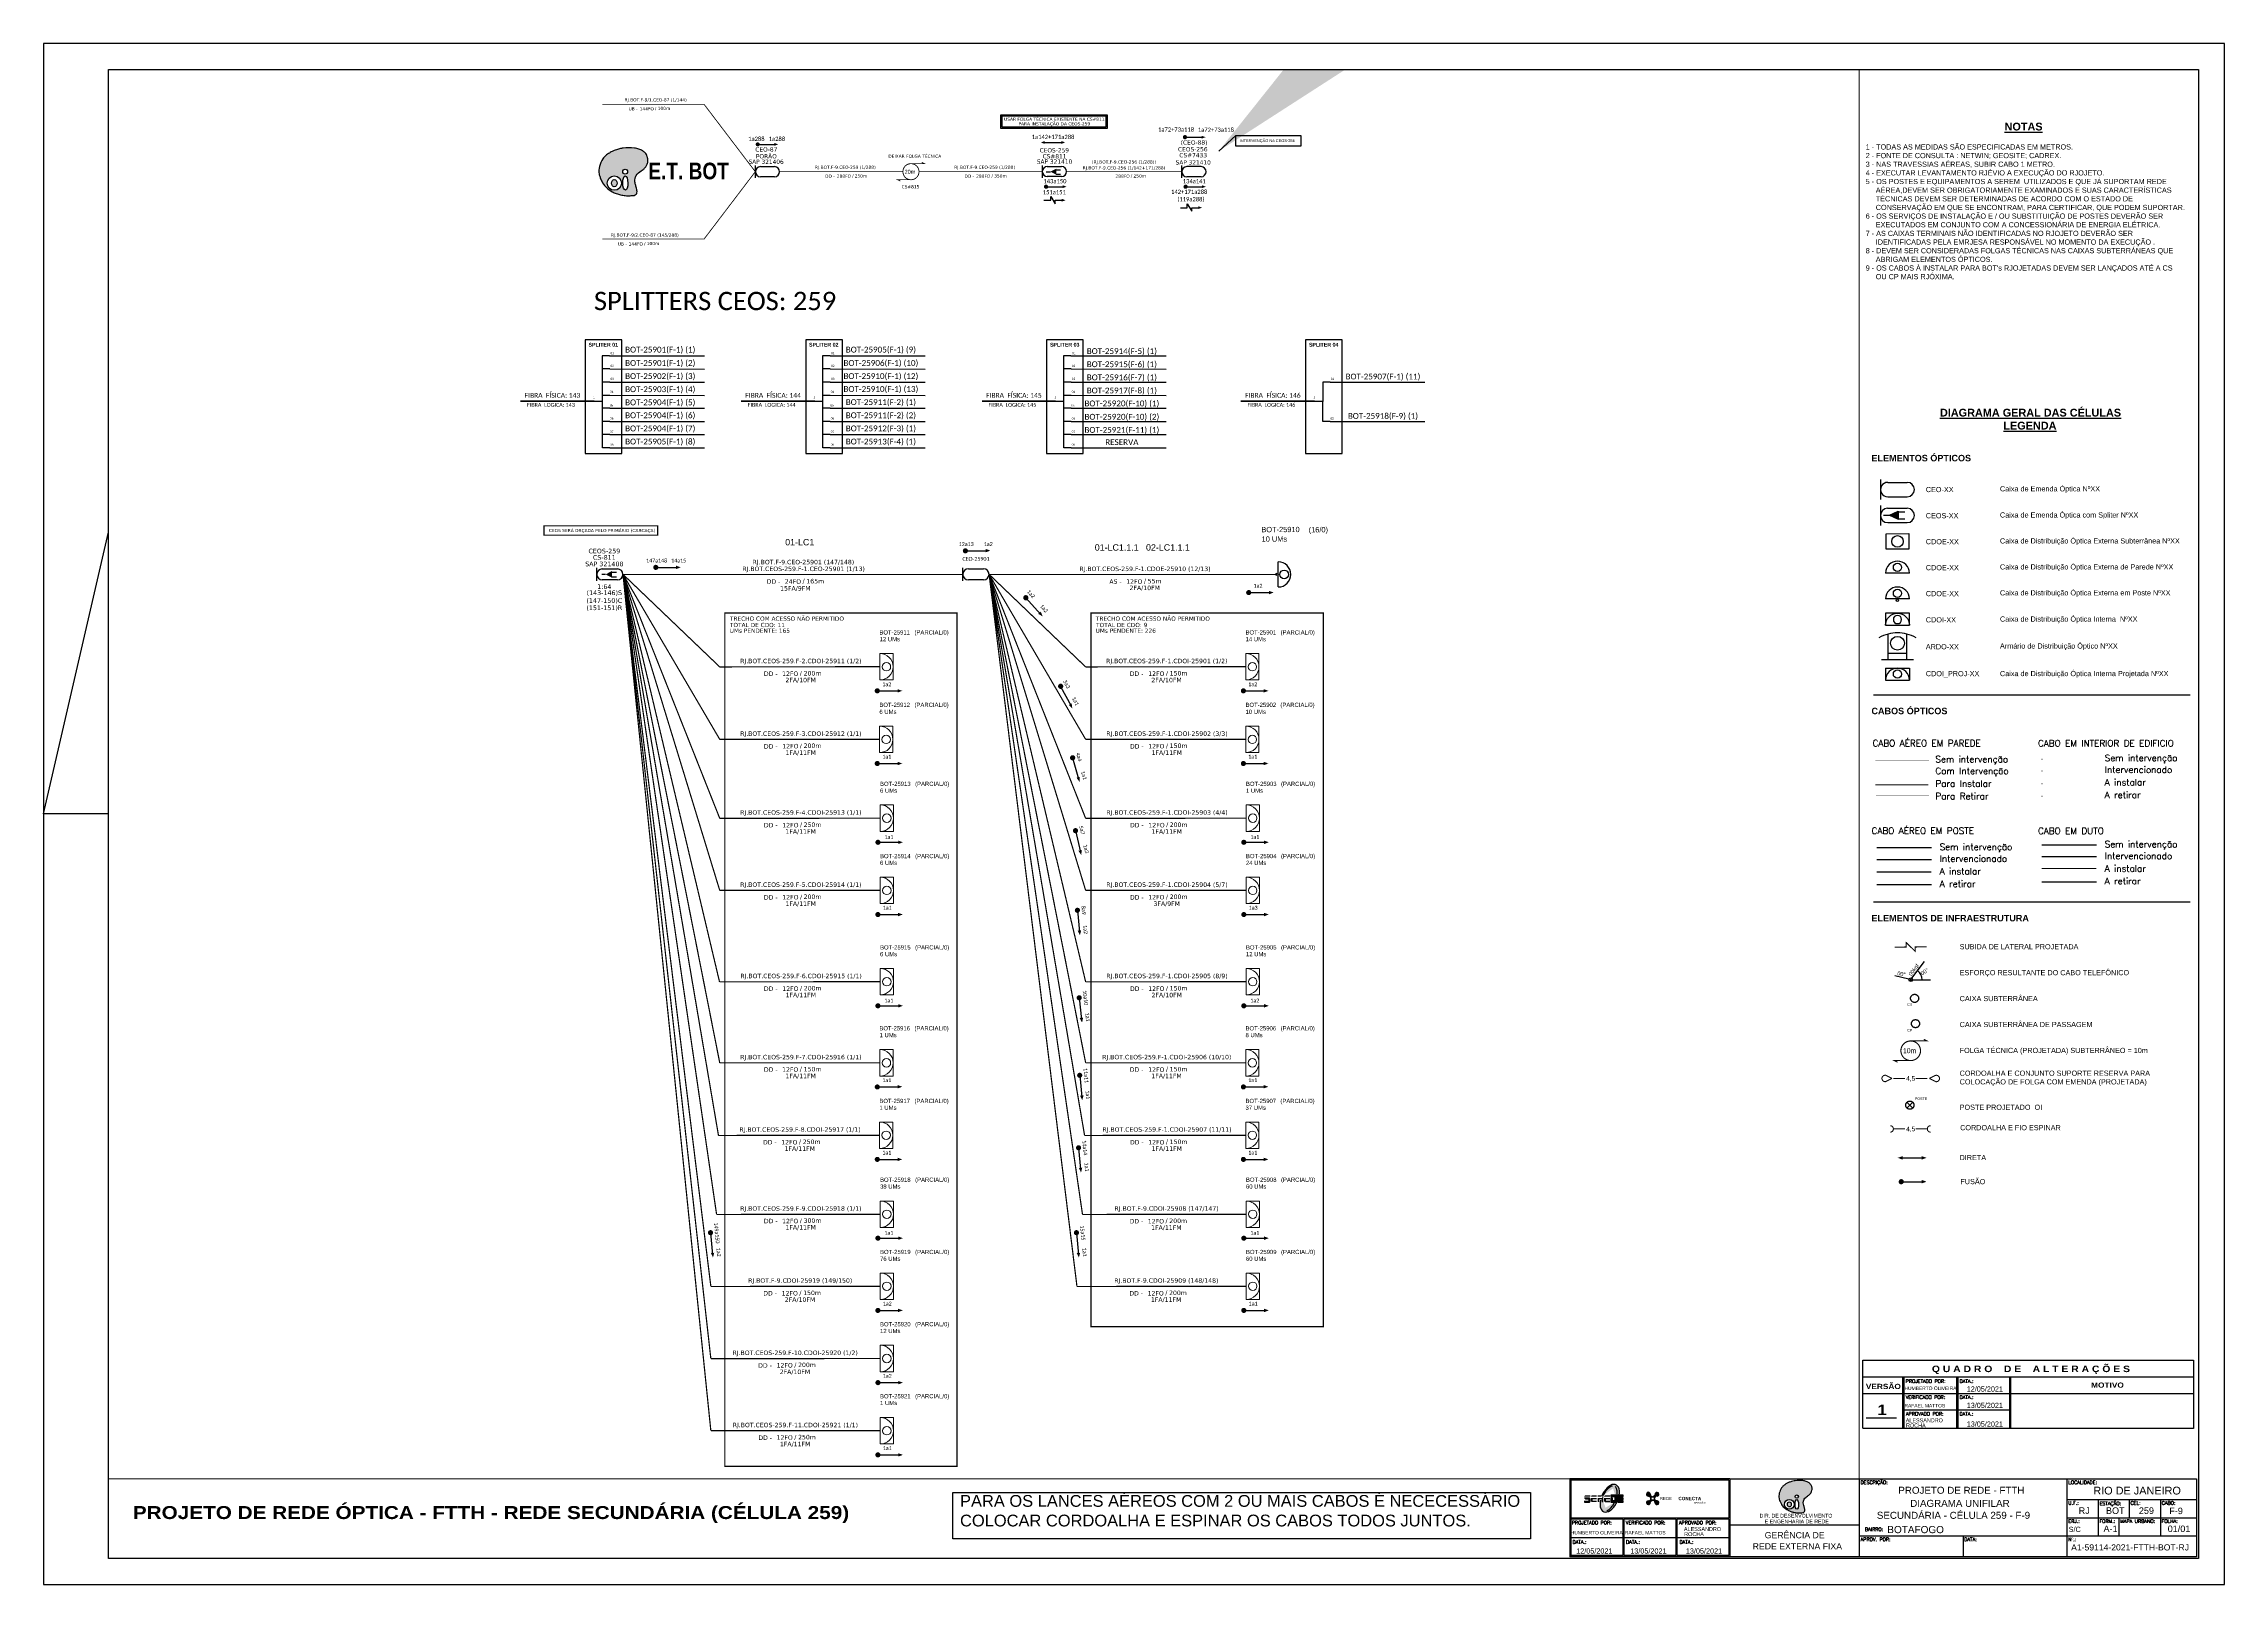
# Paper-space layout 'UN_CEOS-259' of a CAD drawing. Header units: millimetres. Extents: x 1399 to 2240, y -12 to 582.
# The model-space entities are those that its viewports show. They can reach past a viewport. Long polylines and large blocks are cut down to what shows.
import ezdxf
from ezdxf.enums import TextEntityAlignment as Align

# ---------------------------------------------------------------- set-up
doc = ezdxf.new("R2010")
doc.units = ezdxf.units.MM
doc.header["$MEASUREMENT"] = 0
for name, pattern in [('DIVIDE', [1.25, 0.5, -0.25, 0, -0.25, 0, -0.25]), ('DOT', [0.25, 0, -0.25]), ('PHANTOM2', [1.25, 0.625, -0.125, 0.125, -0.125, 0.125, -0.125])]:
    doc.linetypes.add(name, pattern=pattern)
for name, color, linetype, lineweight in [('10.4-Postes', 1, 'Continuous', 0), ("20.0-LEGENDA DOS CDO'S", 1, 'Continuous', 0), ('20.1-CDO_INTERIOR', 1, 'Continuous', 0), ('20.2-CDO_POSTE', 1, 'Continuous', 5), ('40.1-ETIQUETAS', 1, 'Continuous', 20)]:
    doc.layers.add(name, color=color, linetype=linetype, lineweight=lineweight)
for name, color, linetype in [('20.4-CEOS', 1, 'Continuous'), ('20.5-CABO AÉREO', 1, 'Continuous'), ('20.5-CEO', 1, 'Continuous'), ('30.4-Selo', 7, 'Continuous'), ('CAP a instalar', 1, 'Continuous'), ('CD de instalação futura', 8, 'Continuous'), ('CDO_INTERIOR', 1, 'Continuous'), ('CDO_POSTE', 1, 'Continuous'), ('CEO', 1, 'Continuous'), ('CEO1', 1, 'Continuous'), ('CEOS', 1, 'Continuous'), ('E.T.', 7, 'Continuous'), ('label_cabos', 7, 'Continuous'), ('SETA', 7, 'Continuous')]:
    doc.layers.add(name, color=color, linetype=linetype)
doc.styles.add('ADESK1', font='romans.shx')
doc.styles.add('ARIAL', font='arial.ttf')
doc.styles.add('HMS', font='', dxfattribs={"height": 0.17})
doc.styles.add('NORMOGRAFO', font='arial.ttf')
doc.styles.add('ROMANS', font='romans.shx')
doc.styles.add('siredit', font='verdana.ttf')
doc.styles.add('SWISS BIT', font='swisscb.ttf')
doc.styles.get('HMS').set_extended_font_data('Arial Black')
doc.linetypes.add('FENCELINE1', pattern='A,0.25,-0.1,[133,ltypeshp.shx,S=0.1,R=0,X=-0.1,Y=0],-0.1,1', length=1.45)
doc.dimstyles.new('CL', dxfattribs={"dimtxt": 1, "dimasz": 2, "dimexe": 0.18, "dimexo": 0.0625, "dimgap": 0.09, "dimtad": 0, "dimdec": 0, "dimrnd": 1, "dimzin": 0, "dimdsep": 46, "dimtxsty": 'siredit', "dimblk": 'NONE', "dimcen": 0, "dimse1": 1, "dimse2": 1, "dimsd1": 1, "dimsd2": 1, "dimclrt": 7, "dimadec": 0, "dimazin": 0, "dimtfac": 1, "dimtdec": 0, "dimtofl": 0, "dimtmove": 0, "dimatfit": 3, "dimfxl": 0, "dimtolj": 1, "dimtzin": 0, "dimarcsym": 0})

# ---------------------------------------------------------------- blocks, each defined once
blk = doc.blocks.new('OI')
h = blk.add_hatch(color=40)
edge = h.paths.add_edge_path()
edge.add_spline(control_points=[(4.35, -0.67), (3.92, -0.99), (3.26, -1.5), (2.81, -2.59), (2.9, -3.5), (3.06, -4.27), (3.31, -4.85), (3.37, -5.39), (3.4, -5.88), (3.2, -6.4), (2.54, -6.61), (1.65, -6.63), (0.55, -6.67), (-0.56, -6.42), (-1.61, -6.14), (-2.77, -5.61), (-3.92, -4.77), (-4.89, -3.7), (-5.34, -2.65), (-5.6, -1.94), (-5.85, -0.96), (-5.71, 0.47), (-5.1, 2.02), (-4.14, 3.02), (-3.3, 3.61), (-2.37, 4.16), (-1.36, 4.44), (-0.56, 4.7), (0.79, 4.85), (2.24, 4.97), (3.79, 4.57), (4.67, 4.21), (5.44, 3.65), (5.76, 2.99), (6.03, 2.21), (6.01, 1.46), (5.72, 0.64), (5.31, 0.08), (4.88, -0.38), (4.51, -0.55), (4.35, -0.67)], knot_values=[0, 0, 0, 0, 1.60434, 2.417191, 3.427595, 4.282808, 4.776746, 5.304182, 5.888771, 6.258406, 6.858137, 7.79129, 8.986195, 10.124242, 11.187857, 12.242908, 13.953784, 15.414161, 16.515391, 17.349188, 17.675853, 19.552021, 21.515531, 22.568638, 23.63245, 24.621084, 25.782718, 26.745347, 27.142653, 29.870543, 31.004649, 31.921532, 32.709589, 33.801391, 34.042471, 35.192333, 35.971461, 36.628871, 37.254359, 37.836911, 37.836911, 37.836911, 37.836911], degree=3, periodic=0)
h.paths.add_polyline_path([(1.13, -0.87, -1), (-0.04, -0.87, -1)], flags=16)
edge = h.paths.add_edge_path(flags=16)
edge.add_ellipse((0.56, -3.59), major_axis=(-0.02, 1.71), ratio=0.361305, start_angle=0, end_angle=360)
h.paths.add_polyline_path([(-0.36, -3.62, -1), (-3.8, -3.62, -1)], flags=16)
edge = h.paths.add_edge_path(flags=0)
edge.add_ellipse((-2.08, -3.62), major_axis=(0, 0.885), ratio=0.758294, start_angle=0, end_angle=360)
at = {"color": 40}
for centre, radius in [((-2.08, -3.62), 1.72), ((0.54, -0.87), 0.587)]:
    blk.add_circle(centre, radius, dxfattribs=at)
blk.add_ellipse((-2.08, -3.62), major_axis=(0, 0.885), ratio=0.758294, start_param=-3.141592653589791, end_param=3.141592653589791, dxfattribs=at)
blk.add_ellipse((0.56, -3.59), major_axis=(-0.02, 1.71), ratio=0.361305, dxfattribs=at)
at = {"color": 40, "start_tangent": (-0.800898, -0.598801), "end_tangent": (-0.800898, -0.598801)}
blk.add_spline([(4.35, -0.67), (3.2, -1.78), (2.9, -2.54), (2.92, -3.55), (3.12, -4.38), (3.28, -4.85), (3.37, -5.37), (3.35, -5.95), (3.2, -6.29), (2.66, -6.55), (1.73, -6.63), (0.54, -6.62), (-0.58, -6.41), (-1.6, -6.11), (-2.56, -5.67), (-3.95, -4.67), (-4.89, -3.56), (-5.37, -2.56), (-5.64, -1.78), (-5.72, -1.46), (-5.63, 0.42), (-4.84, 2.22), (-4.13, 2.99), (-3.27, 3.62), (-2.4, 4.09), (-1.3, 4.47), (-0.37, 4.72), (0.02, 4.77), (2.75, 4.8), (3.85, 4.53), (4.69, 4.16), (5.31, 3.68), (5.85, 2.73), (5.93, 2.5), (5.94, 1.35), (5.67, 0.62), (5.29, 0.08), (4.84, -0.36), (4.35, -0.67)], degree=3, dxfattribs=at)
blk = doc.blocks.new('PDO_PRD')
at = {"color": 1}
blk.add_line((2.5, 0), (-2.5, 0), dxfattribs=at)
blk.add_circle((0, 1.19), 0.862, dxfattribs=at)
blk.add_arc((0, 0), 2.5, 0, 180, dxfattribs=at)
blk = doc.blocks.new('PDO_PST')
at = {"color": 0}
blk.add_line((2.5, 0), (-2.5, 0), dxfattribs=at)
for centre, radius in [((0, 1.19), 0.862), ((0, -0.25), 0.25)]:
    blk.add_circle(centre, radius, dxfattribs=at)
blk.add_arc((0, 0), 2.5, 0, 180, dxfattribs=at)
blk = doc.blocks.new('PDO_EDF')
at = {"color": 1}
for p, q in [((-2.5, 0), (-2.5, 2.5)), ((-2.5, 2.5), (2.5, 2.5)), ((2.5, 0), (-2.5, 0)), ((2.5, 2.5), (2.5, 0))]:
    blk.add_line(p, q, dxfattribs=at)
blk.add_circle((0, 1.19), 0.862, dxfattribs=at)
blk.add_arc((0, 0), 2.5, 0, 180, dxfattribs=at)
blk = doc.blocks.new('PDO_CVP')
at = {"color": 1}
blk.add_lwpolyline([(0, 1.62), (0, -1.62), (-4.72, -1.63), (-4.73, 1.61)], close=True, dxfattribs=at)
blk.add_circle((-2.36, -0.01), 1.21, dxfattribs=at)
blk = doc.blocks.new('A$C78986DF3')
at = {"layer": 'CEOS'}
blk.add_hatch(color=1, dxfattribs=at).paths.add_polyline_path([(0.0118, 0.23968), (0.00838, 0.23812), (0.0118, 0.23657)])
for p, q in [((0.0023, 0.1689), (0.12444, 0.1689)), ((0.0023, 0.08904), (0.12444, 0.08904))]:
    blk.add_line(p, q)
at = {"linetype": 'DOT', "ltscale": 0.1}
blk.add_line((0.06717, 0.14411), (0.08827, 0.14411), dxfattribs=at)
at = {"color": 5, "linetype": 'DOT', "ltscale": 0.1}
blk.add_line((0.06717, 0.13958), (0.08827, 0.13958), dxfattribs=at)
at = {"color": 1, "linetype": 'DOT', "ltscale": 0.1}
blk.add_line((0.06717, 0.13473), (0.08827, 0.13473), dxfattribs=at)
at = {"color": 3, "linetype": 'DOT', "ltscale": 0.1}
blk.add_line((0.06717, 0.12987), (0.08827, 0.12987), dxfattribs=at)
at = {"linetype": 'FENCELINE1', "ltscale": 0.05}
blk.add_line((0.00351, 0.10999), (0.02462, 0.10999), dxfattribs=at)
at = {"ltscale": 0.001}
blk.add_line((0.06717, 0.11107), (0.08827, 0.11107), dxfattribs=at)
at = {"color": 5, "linetype": 'FENCELINE1', "ltscale": 0.05}
blk.add_line((0.00351, 0.10546), (0.02462, 0.10546), dxfattribs=at)
at = {"color": 5, "ltscale": 0.001}
blk.add_line((0.06717, 0.10654), (0.08827, 0.10654), dxfattribs=at)
at = {"color": 3, "linetype": 'FENCELINE1', "ltscale": 0.05}
blk.add_line((0.00351, 0.09575), (0.02462, 0.09575), dxfattribs=at)
at = {"color": 3, "ltscale": 0.001}
blk.add_line((0.06717, 0.09683), (0.08827, 0.09683), dxfattribs=at)
at = {"color": 1}
for p, q in [((0.01591, 0.05924), (0.01044, 0.06051)), ((0.0161, 0.05958), (0.01712, 0.05857)), ((0.01711, 0.05958), (0.01611, 0.05857)), ((0.01732, 0.05907), (0.02421, 0.05907))]:
    blk.add_line(p, q, dxfattribs=at)
at = {"color": 1, "lineweight": -2}
blk.add_line((0.01704, 0.05964), (0.02188, 0.06604), dxfattribs=at)
at = {"color": 0, "linetype": 'DIVIDE', "ltscale": 0.05, "const_width": 0.00008}
blk.add_lwpolyline([(0.02365, 0.14357), (0.00301, 0.14357)], dxfattribs=at)
at = {"color": 5, "linetype": 'DIVIDE', "ltscale": 0.05, "const_width": 0.00008}
blk.add_lwpolyline([(0.02385, 0.13901), (0.00301, 0.13901)], dxfattribs=at)
at = {"color": 1, "linetype": 'DIVIDE', "ltscale": 0.05, "const_width": 0.0004}
blk.add_lwpolyline([(0.02345, 0.13425), (0.00301, 0.13425)], dxfattribs=at)
at = {"color": 3, "linetype": 'DIVIDE', "ltscale": 0.05, "const_width": 0.00008}
blk.add_lwpolyline([(0.0032, 0.13009), (0.02365, 0.13009)], dxfattribs=at)
at = {"color": 1, "linetype": 'Continuous', "lineweight": 40, "ltscale": 0.001, "const_width": 0.0004}
blk.add_lwpolyline([(0.06706, 0.10196), (0.08817, 0.10196)], dxfattribs=at)
at = {"color": 1, "linetype": 'FENCELINE1', "ltscale": 0.05, "const_width": 0.0005}
blk.add_lwpolyline([(0.00351, 0.10061), (0.02462, 0.10061)], dxfattribs=at)
at = {"color": 5, "linetype": 'DIVIDE', "const_width": 0.0004}
blk.add_lwpolyline([(0.02278, 0.07173), (0.01838, 0.07168), (0.01838, 0.06996), (0.01484, 0.07341), (0.01484, 0.07168), (0.01044, 0.07163)], dxfattribs=at)
at = {"color": 1, "const_width": 0.00042}
blk.add_lwpolyline([(0.01661, 0.03546, 1.000012), (0.01661, 0.0279, 0.999978)], format="xyb", close=True, dxfattribs=at)
at = {"color": 1, "const_width": 0.000394}
for points in [[(0.01661, 0.03546), (0.02291, 0.03546), (0.02165, 0.03609)], [(0.01661, 0.0279), (0.01031, 0.0279), (0.01157, 0.02727)]]:
    blk.add_lwpolyline(points, dxfattribs=at)
at = {"const_width": 0.0004}
for points in [[(0.00939, 0.021), (0.00701, 0.02221, 1.175638), (0.0069, 0.01977), (0.00939, 0.021)], [(0.02383, 0.02102), (0.02631, 0.01976, 1.175638), (0.02622, 0.0222), (0.02383, 0.02102)], [(0.0087, 0.00277, -1), (0.0087, 0.0003)], [(0.02425, 0.00278, 1), (0.02425, 0.00031)]]:
    blk.add_lwpolyline(points, format="xyb", dxfattribs=at)
for points in [[(0.00996, 0.021), (0.01446, 0.021)], [(0.01854, 0.02101), (0.02304, 0.02101)], [(0.00996, 0.00153), (0.01446, 0.00153)], [(0.01854, 0.00155), (0.02304, 0.00155)]]:
    blk.add_lwpolyline(points, dxfattribs=at)
at = {"color": 1, "linetype": 'PHANTOM2'}
for points in [[(0.0174, 0.01181), (0.01518, 0.0096)], [(0.0174, 0.0096), (0.01518, 0.01181)]]:
    blk.add_lwpolyline(points, dxfattribs=at)
at = {"color": 1}
blk.add_circle((0.01661, 0.05907), 0.000714, dxfattribs=at)
at = {"color": 5, "linetype": 'PHANTOM2'}
for centre in [(0.01811, 0.05187), (0.01846, 0.04212)]:
    blk.add_circle(centre, 0.00157, dxfattribs=at)
at = {"color": 1, "linetype": 'PHANTOM2'}
blk.add_circle((0.01629, 0.01071), 0.00157, dxfattribs=at)
at = {"color": 7, "lineweight": -2}
blk.add_arc((0.01661, 0.05908), 0.00441, 359.96377, 52.87661, dxfattribs=at)
at = {"layer": 'CDO_INTERIOR', "color": 8}
for p, q in [((0.0069, 0.1792), (0.0161, 0.1792)), ((0.0069, 0.1792), (0.0069, 0.1746)), ((0.0161, 0.1792), (0.0161, 0.1746)), ((0.0069, 0.1746), (0.0161, 0.1746))]:
    blk.add_line(p, q, dxfattribs=at)
blk.add_circle((0.0115, 0.1769), 0.00159, dxfattribs=at)
blk.add_arc((0.0115, 0.1746), 0.0046, 0.02759, 180.02759, dxfattribs=at)
at = {"layer": 'CEO', "color": 1}
for p, q in [((0.00497, 0.25191), (0.00496, 0.24417)), ((0.00773, 0.2508), (0.01527, 0.25079)), ((0.00773, 0.24527), (0.01527, 0.24527))]:
    blk.add_line(p, q, dxfattribs=at)
at = {"layer": 'CEO', "color": 1, "linetype": 'Continuous'}
for p, q in [((0.00792, 0.18502), (0.00792, 0.19235)), ((0.00792, 0.18257), (0.00792, 0.18502)), ((0.00792, 0.18502), (0.0115, 0.18502)), ((0.0115, 0.18502), (0.01509, 0.18502)), ((0.01509, 0.18502), (0.01509, 0.19235)), ((0.01509, 0.18257), (0.01509, 0.18502)), ((0.00536, 0.18257), (0.00792, 0.18257)), ((0.00792, 0.18257), (0.0115, 0.18257)), ((0.0115, 0.18257), (0.01509, 0.18257)), ((0.01509, 0.18257), (0.01765, 0.18257))]:
    blk.add_line(p, q, dxfattribs=at)
at = {"layer": 'CEO', "color": 1}
blk.add_circle((0.0115, 0.18878), 0.00267, dxfattribs=at)
for centre, start, end in [((0.00773, 0.24804), 89.95782, 269.95782), ((0.01527, 0.24803), 269.95782, 89.95782)]:
    blk.add_arc(centre, 0.00276, start, end, dxfattribs=at)
at = {"layer": 'CEO', "color": 1, "linetype": 'Continuous'}
for start, end in [(104.36291, 119.75415), (90, 104.36251), (75.63749, 90), (60.24585, 75.63709)]:
    blk.add_arc((0.0115, 0.17836), 0.01444, start, end, dxfattribs=at)
at = {"layer": 'CEOS', "color": 1}
for p, q in [((0.00496, 0.24191), (0.00497, 0.23417)), ((0.00617, 0.23811), (0.00838, 0.23812)), ((0.00772, 0.24081), (0.01526, 0.24082)), ((0.00774, 0.23528), (0.01528, 0.23529))]:
    blk.add_line(p, q, dxfattribs=at)
for points in [[(0.00838, 0.23812), (0.0118, 0.23968)], [(0.00838, 0.23812), (0.0118, 0.23657)], [(0.0118, 0.23968), (0.0118, 0.23657)], [(0.0118, 0.23946), (0.01439, 0.23947)], [(0.0118, 0.23679), (0.0144, 0.2368)]]:
    blk.add_lwpolyline(points, dxfattribs=at)
for centre, start, end in [((0.00773, 0.23804), 90.12295, 270.12295), ((0.01527, 0.23806), 270.12295, 90.12295)]:
    blk.add_arc(centre, 0.00276, start, end, dxfattribs=at)
at = {"layer": 'CDO_INTERIOR', "color": 1, "xscale": -0.0018431999999997, "yscale": 0.0018431999999997, "zscale": 0.0018431999999997}
blk.add_blockref('PDO_EDF', (0.0115, 0.19573), dxfattribs=at)
at = {"layer": 'CDO_POSTE', "color": 1, "xscale": 0.0018431999999997, "yscale": 0.0018431999999997, "zscale": 0.0018431999999997}
for name, p in [('PDO_PRD', (0.0115, 0.21585)), ('PDO_PST', (0.0115, 0.20585))]:
    blk.add_blockref(name, p, dxfattribs=at)
at = {"layer": 'CEO1', "color": 1, "xscale": 0.0018431999999997, "yscale": 0.0018431999999997, "zscale": 0.0018431999999997}
blk.add_blockref('PDO_CVP', (0.01586, 0.22806), dxfattribs=at)
at = {"color": 7, "lineweight": -2, "style": 'NORMOGRAFO'}
for s, rotation, p in [('00°', 348.19171, (0.01135, 0.0609, 0.10822)), ('00kgf', 52.99999, (0.01684, 0.06038, 0.10822)), ('00°', 32.49215, (0.02103, 0.06067, 0.10822))]:
    blk.add_text(s, height=0.0015, rotation=rotation, dxfattribs=at).set_placement(p)
at = {"color": 5, "style": 'ARIAL'}
for s, p in [('CS', (0.01526, 0.04902)), ('CP', (0.01526, 0.03902))]:
    blk.add_text(s, height=0.001, dxfattribs=at).set_placement(p)
at = {"color": 1}
blk.add_text('10m', height=0.00189, dxfattribs=at).set_placement((0.01364, 0.03074))
at = {"style": 'ARIAL'}
for p in [(0.01661, 0.021), (0.01661, 0.00154)]:
    blk.add_text('4,5', height=0.0018, dxfattribs=at).set_placement(p, align=Align.MIDDLE_CENTER)
at = {"color": 1, "style": 'ARIAL'}
blk.add_text('POSTE', height=0.001, dxfattribs=at).set_placement((0.01825, 0.01272))
at = {"linetype": 'ByBlock', "style": 'ARIAL'}
for s, insert, char_height, width, attachment_point in [('{\\fArial|b1|i0|c0|p34;\\H1.5x;\\L                       DIAGRAMA GERAL DAS CÉLULAS\\P                                            LEGENDA}', (0.00111, 0.27919), 0.002, 0.1232013, 1), ('{\\fArial|b1|i0|c0|p34;ELEMENTOS ÓPTICOS}', (0.00147, 0.26142), 0.0025, 0.1232013, 1), ('CEO-XX', (0.02244, 0.24803), 0.002, 0.0732268, 4), ('Caixa de Emenda Óptica NºXX', (0.05103, 0.24803), 0.002, 0.0732268, 4), ('CEOS-XX', (0.02244, 0.23795), 0.002, 0.0732268, 4), ('Caixa de Emenda Óptica com Spliter NºXX', (0.05103, 0.23795), 0.002, 0.0732268, 4), ('CDOE-XX', (0.02244, 0.22794), 0.002, 0.086699, 4), ('Caixa de Distribuição Óptica Externa Subterrânea NºXX', (0.05103, 0.22794), 0.002, 0.086699, 4), ('CDOE-XX', (0.02244, 0.21792), 0.002, 0.0806851, 4), ('Caixa de Distribuição Óptica Externa de Parede NºXX', (0.05103, 0.21792), 0.002, 0.0806851, 4), ('CDOE-XX', (0.02244, 0.20792), 0.002, 0.0732268, 4), ('Caixa de Distribuição Óptica Externa em Poste NºXX', (0.05103, 0.20792), 0.002, 0.0732268, 4), ('CDOI-XX', (0.02244, 0.19781), 0.002, 0.0732268, 4), ('Caixa de Distribuição Óptica Interna  NºXX', (0.05103, 0.19781), 0.002, 0.0732268, 4), ('ARDO-XX', (0.02244, 0.18743), 0.002, 0.0732268, 4), ('Armário de Distribuição Óptico NºXX', (0.05103, 0.18743), 0.002, 0.0732268, 4), ('CDOI_PROJ-XX', (0.02244, 0.17679), 0.002, 0.0793824, 4), ('Caixa de Distribuição Óptica Interna Projetada NºXX', (0.05103, 0.17679), 0.002, 0.0793824, 4), ('{\\fArial|b1|i0|c0|p34;CABOS ÓPTICOS}', (0.00147, 0.16392), 0.0025, 0.1232013, 1), ('{\\fArial|b1|i0|c0|p34;ELEMENTOS DE INFRAESTRUTURA}', (0.00147, 0.08406), 0.0025, 0.1232013, 1), ('SUBIDA DE LATERAL PROJETADA', (0.03549, 0.0728), 0.002, 0.0732268, 1), ('ESFORÇO RESULTANTE DO CABO TELEFÔNICO ', (0.03549, 0.0628), 0.002, 0.0732268, 1), ('CAIXA SUBTERRÂNEA', (0.03549, 0.0528), 0.002, 0.0732268, 1), ('CAIXA SUBTERRÂNEA DE PASSAGEM', (0.03549, 0.0428), 0.002, 0.0732268, 1), ('FOLGA TÉCNICA (PROJETADA) SUBTERRÂNEO = 10m', (0.03549, 0.0328), 0.002, 0.0919522, 1), ('CORDOALHA E CONJUNTO SUPORTE RESERVA PARA\\PCOLOCAÇÃO DE FOLGA COM EMENDA (PROJETADA)', (0.03549, 0.02403), 0.002, 0.0919522, 1), ('POSTE PROJETADO  OI', (0.03549, 0.0109), 0.002, 0.0732268, 1), ('CORDOALHA E FIO ESPINAR', (0.03567, 0.00303), 0.002, 0.0919522, 1)]:
    blk.add_mtext(s, dxfattribs=dict(at, insert=insert, char_height=char_height, width=width, attachment_point=attachment_point))
at = {"char_height": 0.002489, "attachment_point": 1, "style": 'ADESK1'}
for s, insert, width in [('CABO AÉREO EM PAREDE', (0.0019, 0.15149), 0.0551807), ('CABO EM INTERIOR DE EDIFICIO', (0.06569, 0.15146), 0.0653294), ('Sem intervenção', (0.02613, 0.14532), 0.0551807), ('Sem intervenção', (0.09142, 0.1458), 0.0551807), ('Com Intervenção', (0.02613, 0.14079), 0.0551807), ('Para Instalar', (0.02613, 0.13593), 0.0551807), ('A instalar', (0.09142, 0.13642), 0.0551807), ('Intervencionado', (0.09142, 0.14127), 0.0551807), ('Para Retirar', (0.02613, 0.13108), 0.0551807), ('A retirar', (0.09142, 0.13156), 0.0551807), ('CABO AÉREO EM POSTE', (0.00153, 0.11774), 0.0551807), ('Sem intervenção', (0.02777, 0.11152), 0.0551807), ('CABO EM DUTO', (0.06569, 0.11768), 0.0551807), ('Sem intervenção', (0.09142, 0.11258), 0.0551807), ('A instalar', (0.02777, 0.10213), 0.0551807), ('Intervencionado', (0.02777, 0.10699), 0.0551807), ('A instalar', (0.09142, 0.1032), 0.0551807), ('Intervencionado', (0.09142, 0.10805), 0.0551807), ('A retirar', (0.02777, 0.09728), 0.0551807), ('A retirar', (0.09142, 0.09834), 0.0551807)]:
    blk.add_mtext(s, dxfattribs=dict(at, insert=insert, width=width))
blk = doc.blocks.new('LOGOTIPO REDE CONECTA')
h = blk.add_hatch(color=40)
h.dxf.hatch_style = 1
h.paths.add_polyline_path([(2086.7, 1517.1), (2086.3, 1517.1, 0.924122), (2086.5, 1514, -0.371445), (2088.6, 1512.1, -0.414214), (2090, 1513.5, -0.416703), (2088, 1515.6, 0.373404)])
h.paths.add_polyline_path([(2095, 1515.4), (2095, 1515.7, 0.929009), (2092, 1515.6, -0.416703), (2090, 1513.5, -0.414214), (2091.4, 1512, -0.371445), (2093.5, 1514, 0.373557)])
h.paths.add_polyline_path([(2093.5, 1510.1, -0.416703), (2091.4, 1512.1, -0.414214), (2090, 1510.7, -0.371445), (2092, 1508.5, 0.924122), (2095, 1508.4), (2095, 1508.8, 0.373404)])
h.paths.add_polyline_path([(2090, 1510.7, -0.414214), (2088.6, 1512, -0.416703), (2086.5, 1510.1, 0.913444), (2086.3, 1507.1), (2086.7, 1507.1, 0.364971), (2088, 1508.5, -0.371445)])
at = {"color": 40}
for points in [[(2086.5, 1514, -0.370562), (2088.6, 1512.1)], [(2088, 1515.6, 0.416703), (2090, 1513.5)], [(2092, 1515.6, -0.416703), (2090, 1513.5)], [(2093.5, 1514, 0.370562), (2091.4, 1512)], [(2086.5, 1510.1, 0.416703), (2088.6, 1512)], [(2088, 1508.5, -0.370562), (2090, 1510.7)], [(2092, 1508.5, 0.370562), (2090, 1510.7)], [(2093.5, 1510.1, -0.416703), (2091.4, 1512.1)]]:
    blk.add_lwpolyline(points, format="xyb", dxfattribs=at)
blk.add_circle((2090, 1512.1), 1.4, dxfattribs=at)
for centre, start, end in [((2086.5, 1515.6), 1.6038, 267.7221), ((2093.5, 1515.5), 271.6274, 177.7457), ((2086.5, 1508.6), 92.3533, 358.4716), ((2093.5, 1508.6), 182.2779, 88.3962)]:
    blk.add_arc(centre, 1.51, start, end, dxfattribs=at)
at = {"width": 46.358, "attachment_point": 1}
for s, insert, char_height in [('{\\fBankGothic Md BT|b0|i0|c0|p34;REDE }', (2095.9, 1513.3), 2.5), ('{\\fBankGothic Md BT|b1|i0|c0|p34; CONECTA}', (2109.7, 1513.4), 2.7)]:
    blk.add_mtext(s, dxfattribs=dict(at, insert=insert, char_height=char_height))
at = {"color": 40, "insert": (2123.2, 1509.6), "char_height": 1.5, "width": 46.358, "attachment_point": 1}
blk.add_mtext('{\\fBankGothic Md BT|b0|i0|c0|p34;operações }', dxfattribs=at)
blk = doc.blocks.new('CEOS_RP_CT_DRT')
at = {"layer": '20.4-CEOS', "color": 0}
for p, q in [((-4.54, 1.19), (-1.19, 1.19)), ((-1.19, -1.19), (-4.54, -1.19))]:
    blk.add_line(p, q, dxfattribs=at)
for points in [[(-5.73, -1.43), (-5.73, 1.44)], [(-3.79, 0), (-4.59, 0)], [(-2.47, 0.48), (-1.45, 0.48)], [(-2.47, -0.52), (-1.45, -0.52)]]:
    blk.add_lwpolyline(points, dxfattribs=at)
blk.add_lwpolyline([(-3.79, 0, 0, 1.47, 0), (-2.41, 0, 1.47, 1.47, 0)], format="xyseb", dxfattribs=at)
for centre, start, end in [((-4.54, 0), 90, 270), ((-1.19, 0), 270, 90)]:
    blk.add_arc(centre, 1.19, start, end, dxfattribs=at)
at = {"layer": '20.4-CEOS', "color": 7, "style": 'siredit'}
for tag, p in [('Nº_DA_CEOS', (-2.86, 5.6)), ('LOCAL', (-2.86, 4.24)), ('SAP', (-2.86, 2.78)), ('RACIO_SPLITAGEM', (-2.86, -1.88)), ('FIBRAS_SPLITTER', (-2.86, -3.58)), ('RESERVA_FINAIS', (-2.86, -6.39)), ('FIBRAS_TOP_C', (-2.86, -5.08))]:
    blk.add_attdef(tag, text='', height=1.01, dxfattribs=at).set_placement(p, align=Align.TOP_CENTER)
blk = doc.blocks.new('CDOI_INT')
at = {"layer": '20.1-CDO_INTERIOR', "color": 0, "lineweight": 18}
blk.add_lwpolyline([(4.25, -4.25), (4.25, 4.25), (0, 4.25), (0, -4.25)], close=True, dxfattribs=at)
blk.add_circle((2.12, 0), 1.36, dxfattribs=at)
blk.add_arc((0, 0), 4.25, 270, 90, dxfattribs=at)
at = {"layer": "20.0-LEGENDA DOS CDO'S", "color": 0, "style": 'ARIAL'}
for tag, p in [('SAP', (-0.08, 6.23)), ('CDO_N', (-0.08, 10.38)), ('SURVEY', (-0.08, 8.2)), ('SPLITER_1', (21.18, 10.38)), ('SPLITER_2', (21.19, 8.68)), ('1:XX', (5.94, -2.22)), ('UMS', (5.94, -4.24))]:
    blk.add_attdef(tag, p, '', height=1.36, dxfattribs=at)
blk.add_attdef('FIBRAS_UTILIZADAS', text='', height=1.36, dxfattribs=at).set_placement((15.34, 10.38), align=Align.CENTER)
blk = doc.blocks.new('ETIQUETA_RS5F')
at = {"layer": '40.1-ETIQUETAS', "color": 0, "style": 'siredit'}
blk.add_text('/', height=1.5, dxfattribs=at).set_placement((1.55, -1.95), align=Align.MIDDLE_RIGHT)
for tag, p in [('ETIQUETA_R_SECUNDARIA', (1.18, 2.1)), ('ETIQUETA_R_PRIMARIA', (1.18, 4.1)), ('F_ATIVAS/F_MORTAS', (1.11, -4.24))]:
    blk.add_attdef(tag, text='', height=1.5, dxfattribs=at).set_placement(p, align=Align.MIDDLE_CENTER)
for tag, p in [('TIPO_CABO', (-6.62, -2.12)), ('CAP_CABO', (0.37, -2.09))]:
    blk.add_attdef(tag, text='', height=1.5, dxfattribs=at).set_placement(p, align=Align.MIDDLE_RIGHT)
for tag, p in [('FUSÃO_1', (0.82, -8.39)), ('FUSÃO_2', (0.82, -10.6)), ('FUSÃO_3', (0.82, -12.93)), ('FUSÃO_4', (0.82, -15.14)), ('FUSÃO_5', (0.82, -17.16))]:
    blk.add_attdef(tag, text='', height=1.5, dxfattribs=at).set_placement(p, align=Align.CENTER)
blk.add_attdef('METROS', text='', height=1.5, dxfattribs=at).set_placement((2.11, -1.95), align=Align.MIDDLE_LEFT)
blk = doc.blocks.new('A$C4AE13D6C')
at = {"layer": '20.4-CEOS', "color": 1}
for p, q in [((2.6, 5.7), (9.8, 5.7)), ((9.8, 0.5), (2.6, 0.5))]:
    blk.add_line(p, q, dxfattribs=at)
blk.add_lwpolyline([(0, 0), (0, 6.2)], dxfattribs=at)
for centre, start, end in [((2.6, 3.1), 90, 270), ((9.8, 3.1), 270, 90)]:
    blk.add_arc(centre, 2.58, start, end, dxfattribs=at)
blk = doc.blocks.new('CDOE POSTE_')
at = {"color": 1}
blk.add_line((12.9, -5.5), (-2.4, -5.5), dxfattribs=at)
for centre, radius in [((5.3, -1.9), 2.64), ((5.3, -6.2), 0.708)]:
    blk.add_circle(centre, radius, dxfattribs=at)
blk.add_arc((5.3, -5.5), 7.65, 0, 180, dxfattribs=at)
blk = doc.blocks.new('CDOE-TEXTO PADRÃO')
at = {"layer": "20.0-LEGENDA DOS CDO'S", "color": 0, "style": 'ARIAL'}
for tag, p in [('CDO_N', (0.49, 7.39)), ('SAP', (0.51, 1.67)), ('CORDOALHA', (0.5, 4.33)), ('SPLITER_1', (0.59, -0.91)), ('(XX-XX_F)S', (0.54, -8.29)), ('SPLITER_2', (0.6, -3.55)), ('(XX-XX_L)S', (0.55, -10.83)), ('UMS', (0.55, -13.15))]:
    blk.add_attdef(tag, p, '', height=1.7, rotation=0.11799, dxfattribs=at)
blk.add_attdef('FIBRAS_UTILIZADAS', text='', height=1.7, rotation=0.11799, dxfattribs=at).set_placement((19.77, 7.43), align=Align.CENTER)
blk = doc.blocks.new('_None')
blk = doc.blocks.new('*U29')
at = {"layer": '20.5-CEO'}
for p, q in [((-1.56, 1.26), (1.8, 1.26)), ((1.8, -1.13), (-1.56, -1.13))]:
    blk.add_line(p, q, dxfattribs=at)
blk.add_lwpolyline([(-2.75, 1.51), (-2.75, -1.38)], dxfattribs=at)
for centre, start, end in [((-1.56, 0.07), 90, 270), ((1.8, 0.07), 270, 90)]:
    blk.add_arc(centre, 1.2, start, end, dxfattribs=at)
at = {"layer": '20.5-CEO', "color": 7, "style": 'siredit'}
for tag, p in [('FID', (0.11, 5.61)), ('LOCAL', (0.12, 4.23)), ('SAP', (0.12, 2.97)), ('FIBRAS_RESERVA', (0.12, -1.94))]:
    blk.add_attdef(tag, text='', height=1.01, dxfattribs=at).set_placement(p, align=Align.TOP_CENTER)
for tag, flags, p in [('ID_ATIVIDADE', 3, (0.11, -3.51)), ('FATOR', 1, (0.11, -4.82))]:
    blk.add_attdef(tag, text='', height=1.01, dxfattribs=dict(at, flags=flags)).set_placement(p, align=Align.TOP_CENTER)
at = {"layer": '20.5-CEO', "color": 7, "style": 'siredit', "flags": 3}
blk.add_attdef('QTDE', (-4.88, -7.06), '', height=1.01, dxfattribs=at)
blk = doc.blocks.new('*U28')
at = {"color": 3}
blk.add_lwpolyline([(0.0000405, 0.000041), (0.0001936, 0.000041), (0.0001936, 0.0000158), (0.0000405, 0.0000158)], close=True, dxfattribs=at)
at = {"color": 3, "style": 'ARIAL'}
blk.add_attdef('SERVIÇO_EM_EMENDA_EXIST', text='', height=0.00000666, dxfattribs=at).set_placement((0.0001321, 0.0000254), align=Align.RIGHT)
blk.add_attdef('FID', (0.0001344, 0.0000254), '', height=0.00000666, dxfattribs=at)
at = {"layer": '10.4-Postes', "lineweight": 0, "style": 'ROMANS'}
for tag, p, flags in [('ID_ATIVIDADE', (-0.0000068, -0.0000086), 3), ('QTDE', (-0.000006, -0.000014), 3), ('FATOR', (-0.0000019, -0.0000113), 1)]:
    blk.add_attdef(tag, p, '', height=0.00000209, dxfattribs=dict(at, flags=flags))
at = {"color": 3}
blk.add_leader([(-0.0000002, 0.0000042), (0.0000405, 0.000041)], dimstyle='CL', override={"dimgap": 0.09, "dimtad": 0}, dxfattribs=at)

msp = doc.modelspace()

# ---------------------------------------------------------------- linework, layer by layer
at = {"color": 7, "linetype": 'Continuous'}
for p, q in [((8492.7, -2201.1), (8492.7, -2244.5)), ((8496.2, -2201.1), (8492.7, -2201.1)), ((8596.8, -2201.1), (8596.8, -2244.5)), ((8600.4, -2201.1), (8596.8, -2201.1)), ((8710.6, -2201.1), (8710.6, -2244.5)), ((8714.1, -2201.1), (8710.6, -2201.1)), ((8496.4, -2207.3), (8492.9, -2207.3)), ((8496.4, -2213.5), (8492.9, -2213.5)), ((8600.5, -2207.3), (8597, -2207.3)), ((8600.5, -2213.5), (8597, -2213.5)), ((8714.3, -2207.3), (8710.8, -2207.3)), ((8714.3, -2213.5), (8710.8, -2213.5)), ((8833.1, -2213.5), (8832.9, -2232.1)), ((8836.6, -2213.5), (8833.1, -2213.5)), ((8489, -2222.5), (8492.7, -2222.5)), ((8496.4, -2219.8), (8492.9, -2219.8)), ((8593.2, -2222.5), (8596.8, -2222.5)), ((8600.5, -2219.8), (8597, -2219.8)), ((8706.9, -2222.5), (8710.6, -2222.5)), ((8714.3, -2219.8), (8710.8, -2219.8)), ((8829.2, -2222.5), (8832.9, -2222.5)), ((8496.4, -2225.9), (8492.9, -2225.9)), ((8496.4, -2232.1), (8492.9, -2232.1)), ((8600.5, -2225.9), (8597, -2225.9)), ((8600.5, -2232.1), (8597, -2232.1)), ((8714.3, -2225.9), (8710.8, -2225.9)), ((8714.3, -2232.1), (8710.8, -2232.1)), ((8836.6, -2232.1), (8833.1, -2232.1)), ((8496.4, -2238.3), (8492.9, -2238.3)), ((8496.4, -2244.5), (8492.9, -2244.5)), ((8600.5, -2238.3), (8597, -2238.3)), ((8600.5, -2244.5), (8597, -2244.5)), ((8714.3, -2238.3), (8710.8, -2238.3)), ((8714.3, -2244.5), (8710.8, -2244.5))]:
    msp.add_line(p, q, dxfattribs=at)
at = {"color": 10, "linetype": 'Continuous'}
for p, q in [((8496.2, -2201.1), (8541.1, -2201.1)), ((8600.4, -2201.1), (8645.3, -2201.1)), ((8714.1, -2201.1), (8759.1, -2201.1)), ((8496.4, -2207.3), (8541.1, -2207.4)), ((8496.4, -2213.5), (8541.1, -2213.5)), ((8600.5, -2207.3), (8645.3, -2207.4)), ((8600.5, -2213.5), (8645.3, -2213.5)), ((8714.3, -2207.3), (8759.1, -2207.4)), ((8714.3, -2213.5), (8759.1, -2213.5)), ((8836.6, -2213.5), (8881.3, -2213.5)), ((8496.4, -2219.7), (8541.1, -2219.8)), ((8600.5, -2219.7), (8645.3, -2219.8)), ((8714.3, -2219.7), (8759.1, -2219.8)), ((8496.4, -2225.9), (8541.1, -2225.9)), ((8496.4, -2232.1), (8541.1, -2232.1)), ((8600.5, -2225.9), (8645.3, -2225.9)), ((8600.5, -2232.1), (8645.3, -2232.1)), ((8714.3, -2225.9), (8759.1, -2225.9)), ((8714.3, -2232.1), (8759.1, -2232.1)), ((8836.6, -2232.1), (8881.3, -2232.1)), ((8496.4, -2238.3), (8541.1, -2238.3)), ((8496.4, -2244.5), (8541.1, -2244.5)), ((8600.5, -2238.3), (8645.3, -2238.3)), ((8600.5, -2244.5), (8645.3, -2244.5)), ((8714.3, -2238.3), (8759.1, -2238.3)), ((8714.3, -2244.5), (8759.1, -2244.5))]:
    msp.add_line(p, q, dxfattribs=at)
at = {"color": 1, "linetype": 'Continuous', "lineweight": 60}
for p, q in [((8489, -2222.5), (8454.2, -2222.6)), ((8593.2, -2222.5), (8558.4, -2222.6)), ((8706.9, -2222.5), (8672.2, -2222.6)), ((8829.2, -2222.5), (8794.4, -2222.6))]:
    msp.add_line(p, q, dxfattribs=at)
at = {"color": 3}
for points in [[(8681.1, -2087.3), (8731.3, -2087.3), (8731.3, -2093.8), (8681.1, -2093.8)], [(8681.7, -2087.9), (8730.7, -2087.9), (8730.7, -2093.2), (8681.7, -2093.2)]]:
    msp.add_lwpolyline(points, close=True, dxfattribs=at)
at = {"color": 0, "const_width": 0.99}
for points in [[(8565.8, -2101.3, 1), (8566.7, -2101.3, 1)], [(8767.5, -2097.9, 1), (8768.5, -2097.9, 1)], [(8701.9, -2121.3, 1), (8702.9, -2121.3, 1)], [(8767.8, -2121.3, 1), (8768.8, -2121.3, 1)]]:
    msp.add_lwpolyline(points, format="xyb", close=True, dxfattribs=at)
at = {"color": 5, "const_width": 0.42}
msp.add_lwpolyline([(8638.6, -2110.4, 1.000012), (8638.6, -2118, 0.999978)], format="xyb", close=True, dxfattribs=at)
at = {"color": 5, "const_width": 0.394}
for points in [[(8638.6, -2110.4), (8644.9, -2110.4), (8643.7, -2109.8)], [(8638.6, -2118), (8632.3, -2118), (8633.6, -2118.6)]]:
    msp.add_lwpolyline(points, dxfattribs=at)
at = {"color": 0}
for points in [[(8704.6, -2127.7), (8704.6, -2125.9), (8706.7, -2129.4), (8706.7, -2127.7)], [(8769.1, -2131.2), (8769.1, -2129.4), (8771.2, -2132.9), (8771.2, -2131.2)]]:
    msp.add_lwpolyline(points, dxfattribs=at)
at = {"color": 7}
for points in [[(8484.7, -2247.3), (8502, -2247.3), (8502, -2193.6), (8484.7, -2193.6)], [(8588.9, -2247.3), (8606.2, -2247.3), (8606.2, -2193.6), (8588.9, -2193.6)], [(8702.6, -2247.3), (8719.9, -2247.3), (8719.9, -2193.6), (8702.6, -2193.6)], [(8824.9, -2247.3), (8842.2, -2247.3), (8842.2, -2193.6), (8824.9, -2193.6)]]:
    msp.add_lwpolyline(points, close=True, dxfattribs=at)
at = {"color": 3, "const_width": 0.6}
for points in [[(8465.3, -2281.4), (8519, -2281.4), (8519, -2285.8), (8465.3, -2285.8)], [(8550.7, -2322.6), (8660.4, -2322.6), (8660.4, -2725.4), (8550.7, -2725.4)], [(8723.6, -2322.6), (8833.4, -2322.6), (8833.4, -2659.5), (8723.6, -2659.5)]]:
    msp.add_lwpolyline(points, close=True, dxfattribs=at)
at = {"const_width": 1.21}
for points in [[(8663.7, -2293.2, 1), (8664.9, -2293.2, 1)], [(8517.5, -2301, 1), (8518.7, -2301, 1)], [(8692.4, -2314.9, 1), (8693.3, -2315.8, 1)], [(8797.5, -2312.9, 1), (8798.7, -2312.9, 1)], [(8622.1, -2359.3, 1), (8623.3, -2359.3, 1)], [(8709, -2356.6, 1), (8709.6, -2357.7, 1)], [(8795, -2359.3, 1), (8796.2, -2359.3, 1)], [(8622.1, -2393.6, 1), (8623.3, -2393.6, 1)], [(8714.8, -2390.3, 1), (8715.1, -2391.5, 1)], [(8795, -2393.6, 1), (8796.2, -2393.6, 1)], [(8622.4, -2430.8, 1), (8623.6, -2430.8, 1)], [(8716.2, -2424.7, 1), (8716.4, -2425.9, 1)], [(8795.2, -2430.8, 1), (8796.4, -2430.8, 1)], [(8622.4, -2464.9, 1), (8623.6, -2464.9, 1)], [(8717.1, -2462.3, 1), (8717.3, -2463.5, 1)], [(8795.2, -2464.9, 1), (8796.4, -2464.9, 1)], [(8622.4, -2508, 1), (8623.6, -2508, 1)], [(8718, -2503.6, 1), (8718.1, -2504.8, 1)], [(8795.2, -2508, 1), (8796.4, -2508, 1)], [(8718.2, -2540.2, 1), (8718.4, -2541.4, 1)], [(8622.1, -2546.3, 1), (8623.3, -2546.3, 1)], [(8795, -2546.3, 1), (8796.2, -2546.3, 1)], [(8717.7, -2574.4, 1), (8717.8, -2575.6, 1)], [(8622.1, -2580.5, 1), (8623.3, -2580.5, 1)], [(8795, -2580.5, 1), (8796.2, -2580.5, 1)], [(8543.9, -2614.5, 1), (8544, -2615.7, 1)], [(8716.7, -2614.5, 1), (8716.8, -2615.7, 1)], [(8622.4, -2617.7, 1), (8623.6, -2617.7, 1)], [(8795.2, -2617.7, 1), (8796.4, -2617.7, 1)], [(8622.4, -2651.8, 1), (8623.6, -2651.8, 1)], [(8795.2, -2651.8, 1), (8796.4, -2651.8, 1)], [(8622.4, -2685.9, 1), (8623.6, -2685.9, 1)], [(8622.4, -2720, 1), (8623.6, -2720, 1)]]:
    msp.add_lwpolyline(points, format="xyb", close=True, dxfattribs=at)
at = {"layer": '20.4-CEOS', "color": 5}
for p, q in [((8775.6, -2111.8), (8768.9, -2111.8)), ((8775.6, -2116.6), (8768.9, -2116.6))]:
    msp.add_line(p, q, dxfattribs=at)
at = {"layer": '20.4-CEOS', "color": 8}
for points in [[(8702.5, -2114.2), (8704.5, -2114.2)], [(8707.2, -2113.3), (8709.2, -2113.3)], [(8707.2, -2115.3), (8709.2, -2115.3)]]:
    msp.add_lwpolyline(points, dxfattribs=at)
msp.add_lwpolyline([(8704.5, -2114.2, 0, 2.95, 0), (8707.3, -2114.2, 2.95, 2.95, 0)], format="xyseb", dxfattribs=at)
at = {"layer": '20.4-CEOS', "color": 5}
msp.add_lwpolyline([(8766.5, -2117.1), (8766.5, -2111.3)], dxfattribs=at)
for centre, start, end in [((8768.9, -2114.2), 90, 270), ((8775.6, -2114.2), 270, 90)]:
    msp.add_arc(centre, 2.39, start, end, dxfattribs=at)
at = {"layer": '20.5-CABO AÉREO', "color": 5, "ltscale": 50, "const_width": 0.4}
for points in [[(8492.9, -2082.4), (8540.9, -2082.4), (8565.1, -2114.2)], [(8492.9, -2146), (8540.9, -2146), (8565.1, -2114.2)], [(8576.6, -2114.2), (8634.8, -2114.2)], [(8642.4, -2114.2), (8700.7, -2114.2)], [(8712.2, -2114.2), (8766.5, -2114.2)]]:
    msp.add_lwpolyline(points, dxfattribs=at)
at = {"layer": '20.5-CEO', "color": 5}
for p, q in [((8567.5, -2111.8), (8574.2, -2111.8)), ((8574.2, -2116.6), (8567.5, -2116.6))]:
    msp.add_line(p, q, dxfattribs=at)
msp.add_lwpolyline([(8565.1, -2111.3), (8565.1, -2117.1)], dxfattribs=at)
for centre, start, end in [((8567.5, -2114.2), 90, 270), ((8574.2, -2114.2), 270, 90)]:
    msp.add_arc(centre, 2.39, start, end, dxfattribs=at)
at = {"layer": 'CAP a instalar', "color": 8, "ltscale": 7, "const_width": 0.565}
for points in [[(8502.6, -2304.3), (8548.3, -2348)], [(8502.6, -2304.3), (8548.3, -2382.2)], [(8502.6, -2304.3), (8548.3, -2419.5)], [(8502.6, -2304.3), (8548.3, -2453.5)], [(8548.2, -2496.7), (8502.6, -2304.3)], [(8548.3, -2534.9), (8502.6, -2304.3)], [(8547.7, -2569.2), (8502.6, -2304.3)], [(8546.8, -2606.4), (8502.6, -2304.3)], [(8544.1, -2640.5), (8502.6, -2304.3)], [(8544.1, -2674.6), (8502.6, -2304.3)], [(8544.1, -2708.6), (8502.6, -2304.3)], [(8675.5, -2304.3), (8721.1, -2348)], [(8675.5, -2304.3), (8721.1, -2382.2)], [(8675.5, -2304.3), (8721.1, -2419.5)], [(8675.5, -2304.3), (8721.1, -2453.5)], [(8721.1, -2496.7), (8675.5, -2304.3)], [(8721.1, -2534.9), (8675.5, -2304.3)], [(8720.6, -2569.2), (8675.5, -2304.3)], [(8719.6, -2606.4), (8675.5, -2304.3)], [(8717, -2640.5), (8675.5, -2304.3)], [(8548.3, -2348), (8623.9, -2347.9)], [(8721.1, -2348), (8796.7, -2347.9)], [(8548.3, -2382.2), (8623.8, -2382.2)], [(8721.1, -2382.2), (8796.7, -2382.2)], [(8548.3, -2419.5), (8624.1, -2419.4)], [(8721.1, -2419.5), (8796.9, -2419.4)], [(8548.3, -2453.5), (8624.1, -2453.5)], [(8721.1, -2453.5), (8796.9, -2453.5)], [(8548.2, -2496.7), (8624.1, -2496.6)], [(8721.1, -2496.7), (8796.9, -2496.6)], [(8548.3, -2534.9), (8623.9, -2534.9)], [(8721.1, -2534.9), (8796.7, -2534.9)], [(8547.7, -2569.2), (8623.8, -2569.1)], [(8720.6, -2569.2), (8796.7, -2569.1)], [(8546.8, -2606.5), (8624.1, -2606.4)], [(8719.6, -2606.5), (8796.9, -2606.4)], [(8544.1, -2640.5), (8624.1, -2640.4)], [(8717, -2640.5), (8796.9, -2640.4)], [(8544.1, -2674.6), (8624.1, -2674.5)], [(8544.1, -2708.6), (8624.1, -2708.6)]]:
    msp.add_lwpolyline(points, dxfattribs=at)
at = {"layer": 'CAP a instalar', "color": 10, "ltscale": 7, "const_width": 0.467}
msp.add_lwpolyline([(8502.6, -2304.3), (8663.1, -2304.3)], dxfattribs=at)
at = {"layer": 'CAP a instalar', "color": 10, "linetype": 'FENCELINE1', "ltscale": 10, "const_width": 0.467}
msp.add_lwpolyline([(8675.5, -2304.3), (8811.5, -2304.3)], dxfattribs=at)
at = {"layer": 'SETA', "color": 0}
for points in [[(8701.8, -2100.4), (8710.3, -2100.4)], [(8768, -2097.9), (8776.5, -2097.9)], [(8566.3, -2101.3), (8574.8, -2101.3)], [(8702.4, -2121.3), (8710.9, -2121.3)], [(8768.3, -2121.3), (8776.8, -2121.3)], [(8701.4, -2127.7), (8704.6, -2127.7)], [(8706.7, -2127.7), (8709.8, -2127.7)], [(8765.9, -2131.2), (8769.1, -2131.2)], [(8771.2, -2131.2), (8774.3, -2131.2)]]:
    msp.add_lwpolyline(points, dxfattribs=at)
at = {"layer": 'SETA'}
for points in [[(8664.3, -2293.2), (8674.7, -2293.2)], [(8518.1, -2301), (8528.5, -2301)], [(8692.9, -2315.4), (8699.8, -2323.1)], [(8798.1, -2312.9), (8808.5, -2312.9)], [(8709.3, -2357.2), (8714.2, -2366.4)], [(8622.7, -2359.3), (8633.1, -2359.3)], [(8795.6, -2359.3), (8806, -2359.3)], [(8622.7, -2393.6), (8633.1, -2393.6)], [(8714.9, -2390.9), (8717.8, -2400.9)], [(8795.6, -2393.6), (8806, -2393.6)], [(8716.3, -2425.3), (8718.7, -2435.4)], [(8623, -2430.8), (8633.4, -2430.8)], [(8795.8, -2430.8), (8806.2, -2430.8)], [(8623, -2464.9), (8633.4, -2464.9)], [(8717.2, -2462.9), (8718.2, -2473.2)], [(8795.8, -2464.9), (8806.2, -2464.9)], [(8623, -2508), (8633.4, -2508)], [(8718.1, -2504.2), (8719.2, -2514.5)], [(8795.8, -2508), (8806.2, -2508)], [(8718.3, -2540.8), (8719.3, -2551.2)], [(8622.7, -2546.3), (8633.1, -2546.3)], [(8795.6, -2546.3), (8806, -2546.3)], [(8622.7, -2580.5), (8633.1, -2580.5)], [(8717.7, -2575), (8718.7, -2585.3)], [(8795.6, -2580.5), (8806, -2580.5)], [(8543.9, -2615.1), (8544.9, -2625.5)], [(8716.8, -2615.1), (8717.8, -2625.5)], [(8623, -2617.7), (8633.4, -2617.7)], [(8795.8, -2617.7), (8806.2, -2617.7)], [(8623, -2651.8), (8633.4, -2651.8)], [(8795.8, -2651.8), (8806.2, -2651.8)], [(8623, -2685.9), (8633.4, -2685.9)], [(8623, -2720), (8633.4, -2720)]]:
    msp.add_lwpolyline(points, dxfattribs=at)
at = {"layer": 'SETA', "color": 0}
for points in [[(8574.1, -2100.6), (8575.9, -2101.3), (8574.1, -2102)], [(8701.8, -2099.7), (8700, -2100.4), (8701.8, -2101.1)], [(8709.6, -2099.7), (8711.4, -2100.4), (8709.6, -2101.1)], [(8775.9, -2097.3), (8777.7, -2097.9), (8775.9, -2098.6)], [(8710.3, -2120.6), (8712.1, -2121.3), (8710.3, -2121.9)], [(8776.1, -2120.6), (8777.9, -2121.3), (8776.1, -2121.9)], [(8709.8, -2127), (8711.6, -2127.7), (8709.8, -2128.3)], [(8774.3, -2130.5), (8776.1, -2131.2), (8774.3, -2131.8)]]:
    msp.add_solid(points, dxfattribs=at)
at = {"layer": 'SETA'}
for points in [[(8673.9, -2292.3), (8676.1, -2293.1), (8673.9, -2293.9)], [(8527.7, -2300.2), (8529.9, -2301), (8527.7, -2301.8)], [(8807.7, -2312.1), (8809.9, -2312.9), (8807.7, -2313.7)], [(8699.9, -2321.9), (8700.8, -2324.1), (8698.7, -2323)], [(8632.3, -2358.5), (8634.5, -2359.3), (8632.3, -2360.1)], [(8714.5, -2365.2), (8714.8, -2367.6), (8713.1, -2366)], [(8805.2, -2358.5), (8807.4, -2359.3), (8805.2, -2360.1)], [(8632.3, -2392.8), (8634.5, -2393.6), (8632.3, -2394.4)], [(8805.2, -2392.8), (8807.4, -2393.6), (8805.2, -2394.4)], [(8718.3, -2399.9), (8718.2, -2402.3), (8716.8, -2400.3)], [(8632.6, -2430), (8634.8, -2430.8), (8632.6, -2431.6)], [(8805.4, -2430), (8807.6, -2430.8), (8805.4, -2431.6)], [(8719.3, -2434.4), (8719, -2436.8), (8717.7, -2434.8)], [(8632.5, -2464.1), (8634.8, -2464.9), (8632.5, -2465.7)], [(8805.4, -2464.1), (8807.6, -2464.9), (8805.4, -2465.7)], [(8719, -2472.3), (8718.4, -2474.6), (8717.3, -2472.5)], [(8632.6, -2507.2), (8634.8, -2508), (8632.6, -2508.8)], [(8805.4, -2507.2), (8807.6, -2508), (8805.4, -2508.8)], [(8719.9, -2513.6), (8719.4, -2515.9), (8718.3, -2513.8)], [(8632.3, -2545.4), (8634.5, -2546.2), (8632.3, -2547)], [(8720.1, -2550.3), (8719.5, -2552.6), (8718.4, -2550.4)], [(8805.2, -2545.4), (8807.4, -2546.2), (8805.2, -2547)], [(8632.3, -2579.7), (8634.5, -2580.5), (8632.3, -2581.3)], [(8719.5, -2584.4), (8718.9, -2586.7), (8717.9, -2584.6)], [(8805.2, -2579.7), (8807.4, -2580.5), (8805.2, -2581.3)], [(8545.7, -2624.6), (8545.1, -2626.8), (8544.1, -2624.7)], [(8632.6, -2616.9), (8634.8, -2617.7), (8632.6, -2618.5)], [(8718.5, -2624.6), (8717.9, -2626.8), (8716.9, -2624.7)], [(8805.4, -2616.9), (8807.6, -2617.7), (8805.4, -2618.5)], [(8632.5, -2651), (8634.8, -2651.8), (8632.5, -2652.6)], [(8805.4, -2651), (8807.6, -2651.8), (8805.4, -2652.6)], [(8632.6, -2685.1), (8634.8, -2685.9), (8632.6, -2686.7)], [(8632.6, -2719.2), (8634.8, -2720), (8632.6, -2720.8)]]:
    msp.add_solid(points, dxfattribs=at)

# ---------------------------------------------------------------- block references
at = {"color": 0, "lineweight": 0, "xscale": 199999.9999999376, "yscale": 199999.9999999367, "zscale": 199999.9999999376}
msp.add_blockref('*U28', (8784, -2105.3), dxfattribs=at).add_auto_attribs({'SERVIÇO_EM_EMENDA_EXIST': 'INTERVENÇÃO NA', 'FID': 'CEOS-256'})
at = {"color": 2, "linetype": 'FENCELINE1'}
msp.add_blockref('A$C4AE13D6C', (8663.1, -2307.4), dxfattribs=at)
at = {"layer": '20.2-CDO_POSTE'}
ref = msp.add_blockref('CDOE-TEXTO PADRÃO', (8814.8, -2301.1), dxfattribs=dict(at, xscale=1.469999999999999, yscale=1.47, zscale=1.47))
ref.add_attrib('CDO_N', 'BOT-25910', (8804.1, -2284.4), dxfattribs={"layer": "20.0-LEGENDA DOS CDO'S", "color": 0, "height": 2.5, "rotation": 0.118, "style": 'ARIAL'})
ref.add_attrib('CORDOALHA', '10 UMs', (8804.2, -2288.9), dxfattribs={"layer": "20.0-LEGENDA DOS CDO'S", "color": 0, "height": 2.5, "rotation": 0.118, "style": 'ARIAL'})
ref.add_attrib('FIBRAS_UTILIZADAS', '       (16/0)', dxfattribs={"layer": "20.0-LEGENDA DOS CDO'S", "color": 0, "height": 2.499, "rotation": 0.118, "style": 'ARIAL'}).set_placement((8827.6, -2284.5), align=Align.CENTER)
at = {"layer": '20.4-CEOS'}
ref = msp.add_blockref('CEOS_RP_CT_DRT', (8502.6, -2304.3), dxfattribs=dict(at, xscale=2.161665797233582, yscale=2.161665797233582, zscale=2.161665791999999))
ref.add_attrib('Nº_DA_CEOS', 'CEOS-259', dxfattribs={"color": 7, "height": 2.18, "style": 'siredit'}).set_placement((8493.8, -2292.2), align=Align.TOP_CENTER)
ref.add_attrib('LOCAL', 'CS-811', dxfattribs={"color": 7, "height": 2.18, "style": 'siredit'}).set_placement((8493.8, -2295.2), align=Align.TOP_CENTER)
ref.add_attrib('SAP', 'SAP 321408', dxfattribs={"color": 7, "height": 2.18, "style": 'siredit'}).set_placement((8493.8, -2298.3), align=Align.TOP_CENTER)
ref.add_attrib('RACIO_SPLITAGEM', '1:64', dxfattribs={"color": 7, "height": 2.18, "style": 'siredit'}).set_placement((8493.8, -2309), align=Align.TOP_CENTER)
ref.add_attrib('FIBRAS_SPLITTER', '(143-146)S', dxfattribs={"color": 7, "height": 2.18, "style": 'siredit'}).set_placement((8493.8, -2311.9), align=Align.TOP_CENTER)
ref.add_attrib('FIBRAS_TOP_C', '(147-150)C', dxfattribs={"color": 7, "height": 2.18, "style": 'siredit'}).set_placement((8493.8, -2315.6), align=Align.TOP_CENTER)
ref.add_attrib('RESERVA_FINAIS', '(151-151)R', dxfattribs={"color": 7, "height": 2.18, "style": 'siredit'}).set_placement((8493.8, -2319), align=Align.TOP_CENTER)
at = {"layer": '20.5-CEO', "color": 0, "lineweight": 0}
ref = msp.add_blockref('*U29', (8706.1, -2114.3), dxfattribs=dict(at, xscale=1.988185211695964, yscale=1.988185211695054, zscale=1.988185211695246))
ref.add_attrib('LOCAL', 'CS#811', dxfattribs={"color": 7, "height": 2.02, "style": 'siredit'}).set_placement((8706.4, -2105.9), align=Align.TOP_CENTER)
ref.add_attrib('SAP', 'SAP 321410', dxfattribs={"color": 7, "height": 2.02, "style": 'siredit'}).set_placement((8706.4, -2108.4), align=Align.TOP_CENTER)
ref.add_attrib('FID', 'CEOS-259', dxfattribs={"layer": '20.4-CEOS', "color": 7, "height": 2.01, "style": 'siredit'}).set_placement((8706.3, -2103.1), align=Align.TOP_CENTER)
at = {"layer": '40.1-ETIQUETAS', "color": 0}
ref = msp.add_blockref('ETIQUETA_RS5F', (8516.8, -2082.4), dxfattribs=at)
ref.add_attrib('ETIQUETA_R_SECUNDARIA', 'RJ.BOT.F-9/1.CEO-87 (1/144)', dxfattribs={"color": 0, "height": 1.5, "style": 'siredit'}).set_placement((8518, -2080.3), align=Align.MIDDLE_CENTER)
ref.add_attrib('TIPO_CABO', 'UB - ', dxfattribs={"color": 0, "height": 1.5, "style": 'siredit'}).set_placement((8510.2, -2084.5), align=Align.MIDDLE_RIGHT)
ref.add_attrib('CAP_CABO', '144FO', dxfattribs={"color": 0, "height": 1.5, "style": 'siredit'}).set_placement((8517.2, -2084.5), align=Align.MIDDLE_RIGHT)
ref.add_attrib('METROS', '100m', dxfattribs={"color": 0, "height": 1.5, "style": 'siredit'}).set_placement((8519, -2084.3), align=Align.MIDDLE_LEFT)
ref = msp.add_blockref('ETIQUETA_RS5F', (8511.7, -2146.2), dxfattribs=at)
ref.add_attrib('ETIQUETA_R_SECUNDARIA', 'RJ.BOT.F-9/2.CEO-87 (145/288)', dxfattribs={"color": 0, "height": 1.5, "style": 'siredit'}).set_placement((8512.9, -2144.1), align=Align.MIDDLE_CENTER)
ref.add_attrib('TIPO_CABO', 'UB - ', dxfattribs={"color": 0, "height": 1.5, "style": 'siredit'}).set_placement((8505.1, -2148.3), align=Align.MIDDLE_RIGHT)
ref.add_attrib('CAP_CABO', '144FO', dxfattribs={"color": 0, "height": 1.5, "style": 'siredit'}).set_placement((8512, -2148.3), align=Align.MIDDLE_RIGHT)
ref.add_attrib('METROS', '100m', dxfattribs={"color": 0, "height": 1.5, "style": 'siredit'}).set_placement((8513.8, -2148.1), align=Align.MIDDLE_LEFT)
at = {"layer": 'CAP a instalar', "color": 1, "linetype": 'FENCELINE1', "ltscale": 7}
ref = msp.add_blockref('ETIQUETA_RS5F', (8586.2, -2304.7), dxfattribs=dict(at, xscale=1.411343981848631, yscale=1.411343981849711, zscale=1.411343981849999))
ref.add_attrib('ETIQUETA_R_PRIMARIA', 'RJ.BOT.F-9.CEO-25901 (147/148)', dxfattribs={"layer": '40.1-ETIQUETAS', "color": 0, "height": 2.117, "style": 'siredit'}).set_placement((8587.8, -2298.5), align=Align.MIDDLE_CENTER)
ref.add_attrib('ETIQUETA_R_SECUNDARIA', 'RJ.BOT.CEOS-259.F-1.CEO-25901 (1/13)', dxfattribs={"layer": '40.1-ETIQUETAS', "color": 0, "height": 2.117, "style": 'siredit'}).set_placement((8587.9, -2301.7), align=Align.MIDDLE_CENTER)
ref.add_attrib('TIPO_CABO', 'DD -', dxfattribs={"layer": '40.1-ETIQUETAS', "color": 0, "height": 2.12, "style": 'siredit'}).set_placement((8576.9, -2307.7), align=Align.MIDDLE_RIGHT)
ref.add_attrib('CAP_CABO', '24FO', dxfattribs={"layer": '40.1-ETIQUETAS', "color": 0, "height": 2.12, "style": 'siredit'}).set_placement((8586.7, -2307.7), align=Align.MIDDLE_RIGHT)
ref.add_attrib('METROS', '165m', dxfattribs={"layer": '40.1-ETIQUETAS', "color": 0, "height": 2.12, "style": 'siredit'}).set_placement((8589.2, -2307.5), align=Align.MIDDLE_LEFT)
ref.add_attrib('F_ATIVAS/F_MORTAS', '15FA/9FM', dxfattribs={"layer": '40.1-ETIQUETAS', "color": 0, "height": 2.12, "style": 'siredit'}).set_placement((8584, -2310.9), align=Align.MIDDLE_CENTER)
ref = msp.add_blockref('ETIQUETA_RS5F', (8747.4, -2304.7), dxfattribs=dict(at, xscale=1.411343981848631, yscale=1.411343981849711, zscale=1.411343981849999))
ref.add_attrib('ETIQUETA_R_SECUNDARIA', 'RJ.BOT.CEOS-259.F-1.CDOE-25910 (12/13)', dxfattribs={"layer": '40.1-ETIQUETAS', "color": 0, "height": 2.117, "style": 'siredit'}).set_placement((8749.1, -2301.7), align=Align.MIDDLE_CENTER)
ref.add_attrib('TIPO_CABO', 'AS -', dxfattribs={"layer": '40.1-ETIQUETAS', "color": 0, "height": 2.12, "style": 'siredit'}).set_placement((8738.1, -2307.7), align=Align.MIDDLE_RIGHT)
ref.add_attrib('CAP_CABO', '12FO', dxfattribs={"layer": '40.1-ETIQUETAS', "color": 0, "height": 2.12, "style": 'siredit'}).set_placement((8747.9, -2307.7), align=Align.MIDDLE_RIGHT)
ref.add_attrib('METROS', '55m', dxfattribs={"layer": '40.1-ETIQUETAS', "color": 0, "height": 2.12, "style": 'siredit'}).set_placement((8750.4, -2307.5), align=Align.MIDDLE_LEFT)
ref.add_attrib('F_ATIVAS/F_MORTAS', '2FA/10FM', dxfattribs={"layer": '40.1-ETIQUETAS', "color": 0, "height": 2.12, "style": 'siredit'}).set_placement((8749, -2310.7), align=Align.MIDDLE_CENTER)
at = {"layer": 'CAP a instalar', "color": 8, "linetype": 'FENCELINE1', "ltscale": 7}
ref = msp.add_blockref('ETIQUETA_RS5F', (8584.9, -2348.2), dxfattribs=dict(at, xscale=1.411343981848631, yscale=1.411343981849711, zscale=1.411343981849999))
ref.add_attrib('ETIQUETA_R_SECUNDARIA', 'RJ.BOT.CEOS-259.F-2.CDOI-25911 (1/2)', dxfattribs={"layer": '40.1-ETIQUETAS', "color": 0, "height": 2.117, "style": 'siredit'}).set_placement((8586.6, -2345.2), align=Align.MIDDLE_CENTER)
ref.add_attrib('TIPO_CABO', 'DD -', dxfattribs={"layer": '40.1-ETIQUETAS', "color": 0, "height": 2.12, "style": 'siredit'}).set_placement((8575.6, -2351.2), align=Align.MIDDLE_RIGHT)
ref.add_attrib('CAP_CABO', '12FO', dxfattribs={"layer": '40.1-ETIQUETAS', "color": 0, "height": 2.12, "style": 'siredit'}).set_placement((8585.4, -2351.2), align=Align.MIDDLE_RIGHT)
ref.add_attrib('METROS', '200m', dxfattribs={"layer": '40.1-ETIQUETAS', "color": 0, "height": 2.12, "style": 'siredit'}).set_placement((8587.9, -2351), align=Align.MIDDLE_LEFT)
ref.add_attrib('F_ATIVAS/F_MORTAS', '2FA/10FM', dxfattribs={"layer": '40.1-ETIQUETAS', "color": 0, "height": 2.12, "style": 'siredit'}).set_placement((8586.5, -2354.2), align=Align.MIDDLE_CENTER)
ref = msp.add_blockref('ETIQUETA_RS5F', (8757.8, -2348.2), dxfattribs=dict(at, xscale=1.411343981848631, yscale=1.411343981849711, zscale=1.411343981849999))
ref.add_attrib('ETIQUETA_R_SECUNDARIA', 'RJ.BOT.CEOS-259.F-1.CDOI-25901 (1/2)', dxfattribs={"layer": '40.1-ETIQUETAS', "color": 0, "height": 2.117, "style": 'siredit'}).set_placement((8759.4, -2345.2), align=Align.MIDDLE_CENTER)
ref.add_attrib('TIPO_CABO', 'DD -', dxfattribs={"layer": '40.1-ETIQUETAS', "color": 0, "height": 2.12, "style": 'siredit'}).set_placement((8748.4, -2351.2), align=Align.MIDDLE_RIGHT)
ref.add_attrib('CAP_CABO', '12FO', dxfattribs={"layer": '40.1-ETIQUETAS', "color": 0, "height": 2.12, "style": 'siredit'}).set_placement((8758.3, -2351.2), align=Align.MIDDLE_RIGHT)
ref.add_attrib('METROS', '150m', dxfattribs={"layer": '40.1-ETIQUETAS', "color": 0, "height": 2.12, "style": 'siredit'}).set_placement((8760.8, -2351), align=Align.MIDDLE_LEFT)
ref.add_attrib('F_ATIVAS/F_MORTAS', '2FA/10FM', dxfattribs={"layer": '40.1-ETIQUETAS', "color": 0, "height": 2.12, "style": 'siredit'}).set_placement((8759.3, -2354.2), align=Align.MIDDLE_CENTER)
ref = msp.add_blockref('ETIQUETA_RS5F', (8584.9, -2382.5), dxfattribs=dict(at, xscale=1.411343981848631, yscale=1.411343981849711, zscale=1.411343981849999))
ref.add_attrib('ETIQUETA_R_SECUNDARIA', 'RJ.BOT.CEOS-259.F-3.CDOI-25912 (1/1)', dxfattribs={"layer": '40.1-ETIQUETAS', "color": 0, "height": 2.117, "style": 'siredit'}).set_placement((8586.6, -2379.5), align=Align.MIDDLE_CENTER)
ref.add_attrib('TIPO_CABO', 'DD -', dxfattribs={"layer": '40.1-ETIQUETAS', "color": 0, "height": 2.12, "style": 'siredit'}).set_placement((8575.6, -2385.5), align=Align.MIDDLE_RIGHT)
ref.add_attrib('CAP_CABO', '12FO', dxfattribs={"layer": '40.1-ETIQUETAS', "color": 0, "height": 2.12, "style": 'siredit'}).set_placement((8585.5, -2385.4), align=Align.MIDDLE_RIGHT)
ref.add_attrib('METROS', '200m', dxfattribs={"layer": '40.1-ETIQUETAS', "color": 0, "height": 2.12, "style": 'siredit'}).set_placement((8587.9, -2385.2), align=Align.MIDDLE_LEFT)
ref.add_attrib('F_ATIVAS/F_MORTAS', '1FA/11FM', dxfattribs={"layer": '40.1-ETIQUETAS', "color": 0, "height": 2.12, "style": 'siredit'}).set_placement((8586.5, -2388.5), align=Align.MIDDLE_CENTER)
ref = msp.add_blockref('ETIQUETA_RS5F', (8757.8, -2382.5), dxfattribs=dict(at, xscale=1.411343981848631, yscale=1.411343981849711, zscale=1.411343981849999))
ref.add_attrib('ETIQUETA_R_SECUNDARIA', 'RJ.BOT.CEOS-259.F-1.CDOI-25902 (3/3)', dxfattribs={"layer": '40.1-ETIQUETAS', "color": 0, "height": 2.117, "style": 'siredit'}).set_placement((8759.5, -2379.5), align=Align.MIDDLE_CENTER)
ref.add_attrib('TIPO_CABO', 'DD -', dxfattribs={"layer": '40.1-ETIQUETAS', "color": 0, "height": 2.12, "style": 'siredit'}).set_placement((8748.5, -2385.5), align=Align.MIDDLE_RIGHT)
ref.add_attrib('CAP_CABO', '12FO', dxfattribs={"layer": '40.1-ETIQUETAS', "color": 0, "height": 2.12, "style": 'siredit'}).set_placement((8758.3, -2385.4), align=Align.MIDDLE_RIGHT)
ref.add_attrib('METROS', '150m', dxfattribs={"layer": '40.1-ETIQUETAS', "color": 0, "height": 2.12, "style": 'siredit'}).set_placement((8760.8, -2385.2), align=Align.MIDDLE_LEFT)
ref.add_attrib('F_ATIVAS/F_MORTAS', '1FA/11FM', dxfattribs={"layer": '40.1-ETIQUETAS', "color": 0, "height": 2.12, "style": 'siredit'}).set_placement((8759.4, -2388.5), align=Align.MIDDLE_CENTER)
ref = msp.add_blockref('ETIQUETA_RS5F', (8585, -2419.7), dxfattribs=dict(at, xscale=1.411343981848631, yscale=1.411343981849711, zscale=1.411343981849999))
ref.add_attrib('ETIQUETA_R_SECUNDARIA', 'RJ.BOT.CEOS-259.F-4.CDOI-25913 (1/1)', dxfattribs={"layer": '40.1-ETIQUETAS', "color": 0, "height": 2.117, "style": 'siredit'}).set_placement((8586.6, -2416.7), align=Align.MIDDLE_CENTER)
ref.add_attrib('TIPO_CABO', 'DD -', dxfattribs={"layer": '40.1-ETIQUETAS', "color": 0, "height": 2.12, "style": 'siredit'}).set_placement((8575.6, -2422.7), align=Align.MIDDLE_RIGHT)
ref.add_attrib('CAP_CABO', '12FO', dxfattribs={"layer": '40.1-ETIQUETAS', "color": 0, "height": 2.12, "style": 'siredit'}).set_placement((8585.5, -2422.7), align=Align.MIDDLE_RIGHT)
ref.add_attrib('METROS', '250m', dxfattribs={"layer": '40.1-ETIQUETAS', "color": 0, "height": 2.12, "style": 'siredit'}).set_placement((8587.9, -2422.5), align=Align.MIDDLE_LEFT)
ref.add_attrib('F_ATIVAS/F_MORTAS', '1FA/11FM', dxfattribs={"layer": '40.1-ETIQUETAS', "color": 0, "height": 2.12, "style": 'siredit'}).set_placement((8586.5, -2425.7), align=Align.MIDDLE_CENTER)
ref = msp.add_blockref('ETIQUETA_RS5F', (8757.9, -2419.7), dxfattribs=dict(at, xscale=1.411343981848631, yscale=1.411343981849711, zscale=1.411343981849999))
ref.add_attrib('ETIQUETA_R_SECUNDARIA', 'RJ.BOT.CEOS-259.F-1.CDOI-25903 (4/4)', dxfattribs={"layer": '40.1-ETIQUETAS', "color": 0, "height": 2.117, "style": 'siredit'}).set_placement((8759.5, -2416.7), align=Align.MIDDLE_CENTER)
ref.add_attrib('TIPO_CABO', 'DD -', dxfattribs={"layer": '40.1-ETIQUETAS', "color": 0, "height": 2.12, "style": 'siredit'}).set_placement((8748.5, -2422.7), align=Align.MIDDLE_RIGHT)
ref.add_attrib('CAP_CABO', '12FO', dxfattribs={"layer": '40.1-ETIQUETAS', "color": 0, "height": 2.12, "style": 'siredit'}).set_placement((8758.4, -2422.7), align=Align.MIDDLE_RIGHT)
ref.add_attrib('METROS', '200m', dxfattribs={"layer": '40.1-ETIQUETAS', "color": 0, "height": 2.12, "style": 'siredit'}).set_placement((8760.8, -2422.5), align=Align.MIDDLE_LEFT)
ref.add_attrib('F_ATIVAS/F_MORTAS', '1FA/11FM', dxfattribs={"layer": '40.1-ETIQUETAS', "color": 0, "height": 2.12, "style": 'siredit'}).set_placement((8759.4, -2425.7), align=Align.MIDDLE_CENTER)
ref = msp.add_blockref('ETIQUETA_RS5F', (8585, -2453.8), dxfattribs=dict(at, xscale=1.411343981848631, yscale=1.411343981849711, zscale=1.411343981849999))
ref.add_attrib('ETIQUETA_R_SECUNDARIA', 'RJ.BOT.CEOS-259.F-5.CDOI-25914 (1/1)', dxfattribs={"layer": '40.1-ETIQUETAS', "color": 0, "height": 2.117, "style": 'siredit'}).set_placement((8586.6, -2450.8), align=Align.MIDDLE_CENTER)
ref.add_attrib('TIPO_CABO', 'DD -', dxfattribs={"layer": '40.1-ETIQUETAS', "color": 0, "height": 2.12, "style": 'siredit'}).set_placement((8575.6, -2456.8), align=Align.MIDDLE_RIGHT)
ref.add_attrib('CAP_CABO', '12FO', dxfattribs={"layer": '40.1-ETIQUETAS', "color": 0, "height": 2.12, "style": 'siredit'}).set_placement((8585.5, -2456.7), align=Align.MIDDLE_RIGHT)
ref.add_attrib('METROS', '200m', dxfattribs={"layer": '40.1-ETIQUETAS', "color": 0, "height": 2.12, "style": 'siredit'}).set_placement((8587.9, -2456.5), align=Align.MIDDLE_LEFT)
ref.add_attrib('F_ATIVAS/F_MORTAS', '1FA/11FM', dxfattribs={"layer": '40.1-ETIQUETAS', "color": 0, "height": 2.12, "style": 'siredit'}).set_placement((8586.5, -2459.8), align=Align.MIDDLE_CENTER)
ref = msp.add_blockref('ETIQUETA_RS5F', (8757.8, -2453.8), dxfattribs=dict(at, xscale=1.411343981848631, yscale=1.411343981849711, zscale=1.411343981849999))
ref.add_attrib('ETIQUETA_R_SECUNDARIA', 'RJ.BOT.CEOS-259.F-1.CDOI-25904 (5/7)', dxfattribs={"layer": '40.1-ETIQUETAS', "color": 0, "height": 2.117, "style": 'siredit'}).set_placement((8759.5, -2450.8), align=Align.MIDDLE_CENTER)
ref.add_attrib('TIPO_CABO', 'DD -', dxfattribs={"layer": '40.1-ETIQUETAS', "color": 0, "height": 2.12, "style": 'siredit'}).set_placement((8748.5, -2456.8), align=Align.MIDDLE_RIGHT)
ref.add_attrib('CAP_CABO', '12FO', dxfattribs={"layer": '40.1-ETIQUETAS', "color": 0, "height": 2.12, "style": 'siredit'}).set_placement((8758.3, -2456.7), align=Align.MIDDLE_RIGHT)
ref.add_attrib('METROS', '200m', dxfattribs={"layer": '40.1-ETIQUETAS', "color": 0, "height": 2.12, "style": 'siredit'}).set_placement((8760.8, -2456.5), align=Align.MIDDLE_LEFT)
ref.add_attrib('F_ATIVAS/F_MORTAS', '3FA/9FM', dxfattribs={"layer": '40.1-ETIQUETAS', "color": 0, "height": 2.12, "style": 'siredit'}).set_placement((8759.4, -2459.8), align=Align.MIDDLE_CENTER)
ref = msp.add_blockref('ETIQUETA_RS5F', (8585, -2496.9), dxfattribs=dict(at, xscale=1.411343981848631, yscale=1.411343981849711, zscale=1.411343981849999))
ref.add_attrib('ETIQUETA_R_SECUNDARIA', 'RJ.BOT.CEOS-259.F-6.CDOI-25915 (1/1)', dxfattribs={"layer": '40.1-ETIQUETAS', "color": 0, "height": 2.117, "style": 'siredit'}).set_placement((8586.7, -2493.9), align=Align.MIDDLE_CENTER)
ref.add_attrib('TIPO_CABO', 'DD -', dxfattribs={"layer": '40.1-ETIQUETAS', "color": 0, "height": 2.12, "style": 'siredit'}).set_placement((8575.6, -2499.9), align=Align.MIDDLE_RIGHT)
ref.add_attrib('CAP_CABO', '12FO', dxfattribs={"layer": '40.1-ETIQUETAS', "color": 0, "height": 2.12, "style": 'siredit'}).set_placement((8585.5, -2499.9), align=Align.MIDDLE_RIGHT)
ref.add_attrib('METROS', '200m', dxfattribs={"layer": '40.1-ETIQUETAS', "color": 0, "height": 2.12, "style": 'siredit'}).set_placement((8588, -2499.7), align=Align.MIDDLE_LEFT)
ref.add_attrib('F_ATIVAS/F_MORTAS', '1FA/11FM', dxfattribs={"layer": '40.1-ETIQUETAS', "color": 0, "height": 2.12, "style": 'siredit'}).set_placement((8586.6, -2502.9), align=Align.MIDDLE_CENTER)
ref = msp.add_blockref('ETIQUETA_RS5F', (8757.8, -2496.9), dxfattribs=dict(at, xscale=1.411343981848631, yscale=1.411343981849711, zscale=1.411343981849999))
ref.add_attrib('ETIQUETA_R_SECUNDARIA', 'RJ.BOT.CEOS-259.F-1.CDOI-25905 (8/9)', dxfattribs={"layer": '40.1-ETIQUETAS', "color": 0, "height": 2.117, "style": 'siredit'}).set_placement((8759.5, -2493.9), align=Align.MIDDLE_CENTER)
ref.add_attrib('TIPO_CABO', 'DD -', dxfattribs={"layer": '40.1-ETIQUETAS', "color": 0, "height": 2.12, "style": 'siredit'}).set_placement((8748.5, -2499.9), align=Align.MIDDLE_RIGHT)
ref.add_attrib('CAP_CABO', '12FO', dxfattribs={"layer": '40.1-ETIQUETAS', "color": 0, "height": 2.12, "style": 'siredit'}).set_placement((8758.3, -2499.9), align=Align.MIDDLE_RIGHT)
ref.add_attrib('METROS', '150m', dxfattribs={"layer": '40.1-ETIQUETAS', "color": 0, "height": 2.12, "style": 'siredit'}).set_placement((8760.8, -2499.7), align=Align.MIDDLE_LEFT)
ref.add_attrib('F_ATIVAS/F_MORTAS', '2FA/10FM', dxfattribs={"layer": '40.1-ETIQUETAS', "color": 0, "height": 2.12, "style": 'siredit'}).set_placement((8759.4, -2502.9), align=Align.MIDDLE_CENTER)
ref = msp.add_blockref('ETIQUETA_RS5F', (8584.9, -2535.1), dxfattribs=dict(at, xscale=1.411343981848631, yscale=1.411343981849711, zscale=1.411343981849999))
ref.add_attrib('ETIQUETA_R_SECUNDARIA', 'RJ.BOT.CEOS-259.F-7.CDOI-25916 (1/1)', dxfattribs={"layer": '40.1-ETIQUETAS', "color": 0, "height": 2.117, "style": 'siredit'}).set_placement((8586.6, -2532.2), align=Align.MIDDLE_CENTER)
ref.add_attrib('TIPO_CABO', 'DD -', dxfattribs={"layer": '40.1-ETIQUETAS', "color": 0, "height": 2.12, "style": 'siredit'}).set_placement((8575.6, -2538.1), align=Align.MIDDLE_RIGHT)
ref.add_attrib('CAP_CABO', '12FO', dxfattribs={"layer": '40.1-ETIQUETAS', "color": 0, "height": 2.12, "style": 'siredit'}).set_placement((8585.4, -2538.1), align=Align.MIDDLE_RIGHT)
ref.add_attrib('METROS', '150m', dxfattribs={"layer": '40.1-ETIQUETAS', "color": 0, "height": 2.12, "style": 'siredit'}).set_placement((8587.9, -2537.9), align=Align.MIDDLE_LEFT)
ref.add_attrib('F_ATIVAS/F_MORTAS', '1FA/11FM', dxfattribs={"layer": '40.1-ETIQUETAS', "color": 0, "height": 2.12, "style": 'siredit'}).set_placement((8586.5, -2541.1), align=Align.MIDDLE_CENTER)
ref = msp.add_blockref('ETIQUETA_RS5F', (8757.8, -2535.1), dxfattribs=dict(at, xscale=1.411343981848631, yscale=1.411343981849711, zscale=1.411343981849999))
ref.add_attrib('ETIQUETA_R_SECUNDARIA', 'RJ.BOT.CEOS-259.F-1.CDOI-25906 (10/10)', dxfattribs={"layer": '40.1-ETIQUETAS', "color": 0, "height": 2.117, "style": 'siredit'}).set_placement((8759.4, -2532.2), align=Align.MIDDLE_CENTER)
ref.add_attrib('TIPO_CABO', 'DD -', dxfattribs={"layer": '40.1-ETIQUETAS', "color": 0, "height": 2.12, "style": 'siredit'}).set_placement((8748.4, -2538.1), align=Align.MIDDLE_RIGHT)
ref.add_attrib('CAP_CABO', '12FO', dxfattribs={"layer": '40.1-ETIQUETAS', "color": 0, "height": 2.12, "style": 'siredit'}).set_placement((8758.3, -2538.1), align=Align.MIDDLE_RIGHT)
ref.add_attrib('METROS', '150m', dxfattribs={"layer": '40.1-ETIQUETAS', "color": 0, "height": 2.12, "style": 'siredit'}).set_placement((8760.8, -2537.9), align=Align.MIDDLE_LEFT)
ref.add_attrib('F_ATIVAS/F_MORTAS', '1FA/11FM', dxfattribs={"layer": '40.1-ETIQUETAS', "color": 0, "height": 2.12, "style": 'siredit'}).set_placement((8759.3, -2541.1), align=Align.MIDDLE_CENTER)
ref = msp.add_blockref('ETIQUETA_RS5F', (8584.5, -2569.4), dxfattribs=dict(at, xscale=1.411343981848631, yscale=1.411343981849711, zscale=1.411343981849999))
ref.add_attrib('ETIQUETA_R_SECUNDARIA', 'RJ.BOT.CEOS-259.F-8.CDOI-25917 (1/1)', dxfattribs={"layer": '40.1-ETIQUETAS', "color": 0, "height": 2.117, "style": 'siredit'}).set_placement((8586.2, -2566.4), align=Align.MIDDLE_CENTER)
ref.add_attrib('TIPO_CABO', 'DD -', dxfattribs={"layer": '40.1-ETIQUETAS', "color": 0, "height": 2.12, "style": 'siredit'}).set_placement((8575.2, -2572.4), align=Align.MIDDLE_RIGHT)
ref.add_attrib('CAP_CABO', '12FO', dxfattribs={"layer": '40.1-ETIQUETAS', "color": 0, "height": 2.12, "style": 'siredit'}).set_placement((8585, -2572.4), align=Align.MIDDLE_RIGHT)
ref.add_attrib('METROS', '250m', dxfattribs={"layer": '40.1-ETIQUETAS', "color": 0, "height": 2.12, "style": 'siredit'}).set_placement((8587.5, -2572.2), align=Align.MIDDLE_LEFT)
ref.add_attrib('F_ATIVAS/F_MORTAS', '1FA/11FM', dxfattribs={"layer": '40.1-ETIQUETAS', "color": 0, "height": 2.12, "style": 'siredit'}).set_placement((8586.1, -2575.4), align=Align.MIDDLE_CENTER)
ref = msp.add_blockref('ETIQUETA_RS5F', (8757.8, -2569.4), dxfattribs=dict(at, xscale=1.411343981848631, yscale=1.411343981849711, zscale=1.411343981849999))
ref.add_attrib('ETIQUETA_R_SECUNDARIA', 'RJ.BOT.CEOS-259.F-1.CDOI-25907 (11/11)', dxfattribs={"layer": '40.1-ETIQUETAS', "color": 0, "height": 2.117, "style": 'siredit'}).set_placement((8759.5, -2566.4), align=Align.MIDDLE_CENTER)
ref.add_attrib('TIPO_CABO', 'DD -', dxfattribs={"layer": '40.1-ETIQUETAS', "color": 0, "height": 2.12, "style": 'siredit'}).set_placement((8748.5, -2572.4), align=Align.MIDDLE_RIGHT)
ref.add_attrib('CAP_CABO', '12FO', dxfattribs={"layer": '40.1-ETIQUETAS', "color": 0, "height": 2.12, "style": 'siredit'}).set_placement((8758.3, -2572.4), align=Align.MIDDLE_RIGHT)
ref.add_attrib('METROS', '150m', dxfattribs={"layer": '40.1-ETIQUETAS', "color": 0, "height": 2.12, "style": 'siredit'}).set_placement((8760.8, -2572.2), align=Align.MIDDLE_LEFT)
ref.add_attrib('F_ATIVAS/F_MORTAS', '1FA/11FM', dxfattribs={"layer": '40.1-ETIQUETAS', "color": 0, "height": 2.12, "style": 'siredit'}).set_placement((8759.4, -2575.4), align=Align.MIDDLE_CENTER)
ref = msp.add_blockref('ETIQUETA_RS5F', (8584.9, -2606.6), dxfattribs=dict(at, xscale=1.411343981848631, yscale=1.411343981849711, zscale=1.411343981849999))
ref.add_attrib('ETIQUETA_R_SECUNDARIA', 'RJ.BOT.CEOS-259.F-9.CDOI-25918 (1/1)', dxfattribs={"layer": '40.1-ETIQUETAS', "color": 0, "height": 2.117, "style": 'siredit'}).set_placement((8586.6, -2603.7), align=Align.MIDDLE_CENTER)
ref.add_attrib('TIPO_CABO', 'DD -', dxfattribs={"layer": '40.1-ETIQUETAS', "color": 0, "height": 2.12, "style": 'siredit'}).set_placement((8575.6, -2609.6), align=Align.MIDDLE_RIGHT)
ref.add_attrib('CAP_CABO', '12FO', dxfattribs={"layer": '40.1-ETIQUETAS', "color": 0, "height": 2.12, "style": 'siredit'}).set_placement((8585.4, -2609.6), align=Align.MIDDLE_RIGHT)
ref.add_attrib('METROS', '300m', dxfattribs={"layer": '40.1-ETIQUETAS', "color": 0, "height": 2.12, "style": 'siredit'}).set_placement((8587.9, -2609.4), align=Align.MIDDLE_LEFT)
ref.add_attrib('F_ATIVAS/F_MORTAS', '1FA/11FM', dxfattribs={"layer": '40.1-ETIQUETAS', "color": 0, "height": 2.12, "style": 'siredit'}).set_placement((8586.5, -2612.6), align=Align.MIDDLE_CENTER)
ref = msp.add_blockref('ETIQUETA_RS5F', (8757.6, -2606.7), dxfattribs=dict(at, xscale=1.411343981848631, yscale=1.411343981849711, zscale=1.411343981849999))
ref.add_attrib('ETIQUETA_R_SECUNDARIA', 'RJ.BOT.F-9.CDOI-25908 (147/147)', dxfattribs={"layer": '40.1-ETIQUETAS', "color": 0, "height": 2.117, "style": 'siredit'}).set_placement((8759.3, -2603.7), align=Align.MIDDLE_CENTER)
ref.add_attrib('TIPO_CABO', 'DD -', dxfattribs={"layer": '40.1-ETIQUETAS', "color": 0, "height": 2.12, "style": 'siredit'}).set_placement((8748.3, -2609.7), align=Align.MIDDLE_RIGHT)
ref.add_attrib('CAP_CABO', '12FO', dxfattribs={"layer": '40.1-ETIQUETAS', "color": 0, "height": 2.12, "style": 'siredit'}).set_placement((8758.1, -2609.7), align=Align.MIDDLE_RIGHT)
ref.add_attrib('METROS', '200m', dxfattribs={"layer": '40.1-ETIQUETAS', "color": 0, "height": 2.12, "style": 'siredit'}).set_placement((8760.6, -2609.5), align=Align.MIDDLE_LEFT)
ref.add_attrib('F_ATIVAS/F_MORTAS', '1FA/11FM', dxfattribs={"layer": '40.1-ETIQUETAS', "color": 0, "height": 2.12, "style": 'siredit'}).set_placement((8759.2, -2612.7), align=Align.MIDDLE_CENTER)
ref = msp.add_blockref('ETIQUETA_RS5F', (8584.7, -2640.7), dxfattribs=dict(at, xscale=1.411343981848631, yscale=1.411343981849711, zscale=1.411343981849999))
ref.add_attrib('ETIQUETA_R_SECUNDARIA', 'RJ.BOT.F-9.CDOI-25919 (149/150)', dxfattribs={"layer": '40.1-ETIQUETAS', "color": 0, "height": 2.117, "style": 'siredit'}).set_placement((8586.3, -2637.7), align=Align.MIDDLE_CENTER)
ref.add_attrib('TIPO_CABO', 'DD -', dxfattribs={"layer": '40.1-ETIQUETAS', "color": 0, "height": 2.12, "style": 'siredit'}).set_placement((8575.3, -2643.7), align=Align.MIDDLE_RIGHT)
ref.add_attrib('CAP_CABO', '12FO', dxfattribs={"layer": '40.1-ETIQUETAS', "color": 0, "height": 2.12, "style": 'siredit'}).set_placement((8585.2, -2643.7), align=Align.MIDDLE_RIGHT)
ref.add_attrib('METROS', '150m', dxfattribs={"layer": '40.1-ETIQUETAS', "color": 0, "height": 2.12, "style": 'siredit'}).set_placement((8587.7, -2643.5), align=Align.MIDDLE_LEFT)
ref.add_attrib('F_ATIVAS/F_MORTAS', '2FA/10FM', dxfattribs={"layer": '40.1-ETIQUETAS', "color": 0, "height": 2.12, "style": 'siredit'}).set_placement((8586.2, -2646.7), align=Align.MIDDLE_CENTER)
ref = msp.add_blockref('ETIQUETA_RS5F', (8757.5, -2640.7), dxfattribs=dict(at, xscale=1.411343981848631, yscale=1.411343981849711, zscale=1.411343981849999))
ref.add_attrib('ETIQUETA_R_SECUNDARIA', 'RJ.BOT.F-9.CDOI-25909 (148/148)', dxfattribs={"layer": '40.1-ETIQUETAS', "color": 0, "height": 2.117, "style": 'siredit'}).set_placement((8759.2, -2637.7), align=Align.MIDDLE_CENTER)
ref.add_attrib('TIPO_CABO', 'DD -', dxfattribs={"layer": '40.1-ETIQUETAS', "color": 0, "height": 2.12, "style": 'siredit'}).set_placement((8748.2, -2643.7), align=Align.MIDDLE_RIGHT)
ref.add_attrib('CAP_CABO', '12FO', dxfattribs={"layer": '40.1-ETIQUETAS', "color": 0, "height": 2.12, "style": 'siredit'}).set_placement((8758, -2643.7), align=Align.MIDDLE_RIGHT)
ref.add_attrib('METROS', '200m', dxfattribs={"layer": '40.1-ETIQUETAS', "color": 0, "height": 2.12, "style": 'siredit'}).set_placement((8760.5, -2643.5), align=Align.MIDDLE_LEFT)
ref.add_attrib('F_ATIVAS/F_MORTAS', '1FA/11FM', dxfattribs={"layer": '40.1-ETIQUETAS', "color": 0, "height": 2.12, "style": 'siredit'}).set_placement((8759.1, -2646.7), align=Align.MIDDLE_CENTER)
ref = msp.add_blockref('ETIQUETA_RS5F', (8582.3, -2674.8), dxfattribs=dict(at, xscale=1.411343981848631, yscale=1.411343981849711, zscale=1.411343981849999))
ref.add_attrib('ETIQUETA_R_SECUNDARIA', 'RJ.BOT.CEOS-259.F-10.CDOI-25920 (1/2)', dxfattribs={"layer": '40.1-ETIQUETAS', "color": 0, "height": 2.117, "style": 'siredit'}).set_placement((8583.9, -2671.8), align=Align.MIDDLE_CENTER)
ref.add_attrib('TIPO_CABO', 'DD -', dxfattribs={"layer": '40.1-ETIQUETAS', "color": 0, "height": 2.12, "style": 'siredit'}).set_placement((8572.9, -2677.8), align=Align.MIDDLE_RIGHT)
ref.add_attrib('CAP_CABO', '12FO', dxfattribs={"layer": '40.1-ETIQUETAS', "color": 0, "height": 2.12, "style": 'siredit'}).set_placement((8582.8, -2677.7), align=Align.MIDDLE_RIGHT)
ref.add_attrib('METROS', '200m', dxfattribs={"layer": '40.1-ETIQUETAS', "color": 0, "height": 2.12, "style": 'siredit'}).set_placement((8585.3, -2677.5), align=Align.MIDDLE_LEFT)
ref.add_attrib('F_ATIVAS/F_MORTAS', '2FA/10FM', dxfattribs={"layer": '40.1-ETIQUETAS', "color": 0, "height": 2.12, "style": 'siredit'}).set_placement((8583.8, -2680.8), align=Align.MIDDLE_CENTER)
ref = msp.add_blockref('ETIQUETA_RS5F', (8582.3, -2708.9), dxfattribs=dict(at, xscale=1.411343981848631, yscale=1.411343981849711, zscale=1.411343981849999))
ref.add_attrib('ETIQUETA_R_SECUNDARIA', 'RJ.BOT.CEOS-259.F-11.CDOI-25921 (1/1)', dxfattribs={"layer": '40.1-ETIQUETAS', "color": 0, "height": 2.117, "style": 'siredit'}).set_placement((8584, -2705.9), align=Align.MIDDLE_CENTER)
ref.add_attrib('TIPO_CABO', 'DD -', dxfattribs={"layer": '40.1-ETIQUETAS', "color": 0, "height": 2.12, "style": 'siredit'}).set_placement((8573, -2711.9), align=Align.MIDDLE_RIGHT)
ref.add_attrib('CAP_CABO', '12FO', dxfattribs={"layer": '40.1-ETIQUETAS', "color": 0, "height": 2.12, "style": 'siredit'}).set_placement((8582.8, -2711.8), align=Align.MIDDLE_RIGHT)
ref.add_attrib('METROS', '250m', dxfattribs={"layer": '40.1-ETIQUETAS', "color": 0, "height": 2.12, "style": 'siredit'}).set_placement((8585.3, -2711.6), align=Align.MIDDLE_LEFT)
ref.add_attrib('F_ATIVAS/F_MORTAS', '1FA/11FM', dxfattribs={"layer": '40.1-ETIQUETAS', "color": 0, "height": 2.12, "style": 'siredit'}).set_placement((8583.9, -2714.9), align=Align.MIDDLE_CENTER)
at = {"layer": 'CD de instalação futura', "color": 8, "ltscale": 11}
ref = msp.add_blockref('CDOI_INT', (8623.9, -2347.9), dxfattribs=dict(at, xscale=1.470653668531895, yscale=1.470653668531895, zscale=1.470653668531895))
ref.add_attrib('CDO_N', 'BOT-25911', (8623.7, -2332.7), dxfattribs={"layer": "20.0-LEGENDA DOS CDO'S", "color": 0, "height": 2, "style": 'ARIAL'})
ref.add_attrib('FIBRAS_UTILIZADAS', '     (PARCIAL/0)', dxfattribs={"layer": "20.0-LEGENDA DOS CDO'S", "color": 0, "height": 2, "style": 'ARIAL'}).set_placement((8646.4, -2332.7), align=Align.CENTER)
ref.add_attrib('SURVEY', '12 UMs', (8623.8, -2335.9), dxfattribs={"layer": "20.0-LEGENDA DOS CDO'S", "color": 0, "height": 2, "style": 'ARIAL'})
ref = msp.add_blockref('CDOI_INT', (8796.7, -2347.9), dxfattribs=dict(at, xscale=1.470653668531895, yscale=1.470653668531895, zscale=1.470653668531895))
ref.add_attrib('CDO_N', 'BOT-25901', (8796.6, -2332.7), dxfattribs={"layer": "20.0-LEGENDA DOS CDO'S", "color": 0, "height": 2, "style": 'ARIAL'})
ref.add_attrib('FIBRAS_UTILIZADAS', '     (PARCIAL/0)', dxfattribs={"layer": "20.0-LEGENDA DOS CDO'S", "color": 0, "height": 2, "style": 'ARIAL'}).set_placement((8819.3, -2332.7), align=Align.CENTER)
ref.add_attrib('SURVEY', '14 UMs', (8796.6, -2335.9), dxfattribs={"layer": "20.0-LEGENDA DOS CDO'S", "color": 0, "height": 2, "style": 'ARIAL'})
ref = msp.add_blockref('CDOI_INT', (8623.8, -2382.2), dxfattribs=dict(at, xscale=1.470653668531895, yscale=1.470653668531895, zscale=1.470653668531895))
ref.add_attrib('CDO_N', 'BOT-25912', (8623.7, -2366.9), dxfattribs={"layer": "20.0-LEGENDA DOS CDO'S", "color": 0, "height": 2, "style": 'ARIAL'})
ref.add_attrib('FIBRAS_UTILIZADAS', '     (PARCIAL/0)', dxfattribs={"layer": "20.0-LEGENDA DOS CDO'S", "color": 0, "height": 2, "style": 'ARIAL'}).set_placement((8646.4, -2366.9), align=Align.CENTER)
ref.add_attrib('SURVEY', '6 UMs', (8623.7, -2370.2), dxfattribs={"layer": "20.0-LEGENDA DOS CDO'S", "color": 0, "height": 2, "style": 'ARIAL'})
ref = msp.add_blockref('CDOI_INT', (8796.7, -2382.2), dxfattribs=dict(at, xscale=1.470653668531895, yscale=1.470653668531895, zscale=1.470653668531895))
ref.add_attrib('CDO_N', 'BOT-25902', (8796.6, -2366.9), dxfattribs={"layer": "20.0-LEGENDA DOS CDO'S", "color": 0, "height": 2, "style": 'ARIAL'})
ref.add_attrib('FIBRAS_UTILIZADAS', '     (PARCIAL/0)', dxfattribs={"layer": "20.0-LEGENDA DOS CDO'S", "color": 0, "height": 2, "style": 'ARIAL'}).set_placement((8819.2, -2366.9), align=Align.CENTER)
ref.add_attrib('SURVEY', '10 UMs', (8796.6, -2370.2), dxfattribs={"layer": "20.0-LEGENDA DOS CDO'S", "color": 0, "height": 2, "style": 'ARIAL'})
ref = msp.add_blockref('CDOI_INT', (8624.1, -2419.4), dxfattribs=dict(at, xscale=1.470653668531895, yscale=1.470653668531895, zscale=1.470653668531895))
ref.add_attrib('CDO_N', 'BOT-25913', (8624, -2404.2), dxfattribs={"layer": "20.0-LEGENDA DOS CDO'S", "color": 0, "height": 2, "style": 'ARIAL'})
ref.add_attrib('FIBRAS_UTILIZADAS', '     (PARCIAL/0)', dxfattribs={"layer": "20.0-LEGENDA DOS CDO'S", "color": 0, "height": 2, "style": 'ARIAL'}).set_placement((8646.7, -2404.2), align=Align.CENTER)
ref.add_attrib('SURVEY', '6 UMs', (8624, -2407.4), dxfattribs={"layer": "20.0-LEGENDA DOS CDO'S", "color": 0, "height": 2, "style": 'ARIAL'})
ref = msp.add_blockref('CDOI_INT', (8796.9, -2419.4), dxfattribs=dict(at, xscale=1.470653668531895, yscale=1.470653668531895, zscale=1.470653668531895))
ref.add_attrib('CDO_N', 'BOT-25903', (8796.8, -2404.2), dxfattribs={"layer": "20.0-LEGENDA DOS CDO'S", "color": 0, "height": 2, "style": 'ARIAL'})
ref.add_attrib('FIBRAS_UTILIZADAS', '     (PARCIAL/0)', dxfattribs={"layer": "20.0-LEGENDA DOS CDO'S", "color": 0, "height": 2, "style": 'ARIAL'}).set_placement((8819.5, -2404.2), align=Align.CENTER)
ref.add_attrib('SURVEY', '1 UMs', (8796.8, -2407.4), dxfattribs={"layer": "20.0-LEGENDA DOS CDO'S", "color": 0, "height": 2, "style": 'ARIAL'})
ref = msp.add_blockref('CDOI_INT', (8624.1, -2453.5), dxfattribs=dict(at, xscale=1.470653668531895, yscale=1.470653668531895, zscale=1.470653668531895))
ref.add_attrib('CDO_N', 'BOT-25914', (8624, -2438.3), dxfattribs={"layer": "20.0-LEGENDA DOS CDO'S", "color": 0, "height": 2, "style": 'ARIAL'})
ref.add_attrib('FIBRAS_UTILIZADAS', '     (PARCIAL/0)', dxfattribs={"layer": "20.0-LEGENDA DOS CDO'S", "color": 0, "height": 2, "style": 'ARIAL'}).set_placement((8646.7, -2438.3), align=Align.CENTER)
ref.add_attrib('SURVEY', '6 UMs', (8624, -2441.5), dxfattribs={"layer": "20.0-LEGENDA DOS CDO'S", "color": 0, "height": 2, "style": 'ARIAL'})
ref = msp.add_blockref('CDOI_INT', (8796.9, -2453.5), dxfattribs=dict(at, xscale=1.470653668531895, yscale=1.470653668531895, zscale=1.470653668531895))
ref.add_attrib('CDO_N', 'BOT-25904', (8796.8, -2438.3), dxfattribs={"layer": "20.0-LEGENDA DOS CDO'S", "color": 0, "height": 2, "style": 'ARIAL'})
ref.add_attrib('FIBRAS_UTILIZADAS', '     (PARCIAL/0)', dxfattribs={"layer": "20.0-LEGENDA DOS CDO'S", "color": 0, "height": 2, "style": 'ARIAL'}).set_placement((8819.5, -2438.3), align=Align.CENTER)
ref.add_attrib('SURVEY', '24 UMs', (8796.8, -2441.5), dxfattribs={"layer": "20.0-LEGENDA DOS CDO'S", "color": 0, "height": 2, "style": 'ARIAL'})
ref = msp.add_blockref('CDOI_INT', (8624.1, -2496.6), dxfattribs=dict(at, xscale=1.470653668531895, yscale=1.470653668531895, zscale=1.470653668531895))
ref.add_attrib('CDO_N', 'BOT-25915', (8624, -2481.4), dxfattribs={"layer": "20.0-LEGENDA DOS CDO'S", "color": 0, "height": 2, "style": 'ARIAL'})
ref.add_attrib('FIBRAS_UTILIZADAS', '     (PARCIAL/0)', dxfattribs={"layer": "20.0-LEGENDA DOS CDO'S", "color": 0, "height": 2, "style": 'ARIAL'}).set_placement((8646.7, -2481.4), align=Align.CENTER)
ref.add_attrib('SURVEY', '6 UMs', (8624, -2484.6), dxfattribs={"layer": "20.0-LEGENDA DOS CDO'S", "color": 0, "height": 2, "style": 'ARIAL'})
ref = msp.add_blockref('CDOI_INT', (8796.9, -2496.6), dxfattribs=dict(at, xscale=1.470653668531895, yscale=1.470653668531895, zscale=1.470653668531895))
ref.add_attrib('CDO_N', 'BOT-25905', (8796.8, -2481.4), dxfattribs={"layer": "20.0-LEGENDA DOS CDO'S", "color": 0, "height": 2, "style": 'ARIAL'})
ref.add_attrib('FIBRAS_UTILIZADAS', '     (PARCIAL/0)', dxfattribs={"layer": "20.0-LEGENDA DOS CDO'S", "color": 0, "height": 2, "style": 'ARIAL'}).set_placement((8819.5, -2481.4), align=Align.CENTER)
ref.add_attrib('SURVEY', '12 UMs', (8796.8, -2484.6), dxfattribs={"layer": "20.0-LEGENDA DOS CDO'S", "color": 0, "height": 2, "style": 'ARIAL'})
ref = msp.add_blockref('CDOI_INT', (8623.9, -2534.9), dxfattribs=dict(at, xscale=1.470653668531895, yscale=1.470653668531895, zscale=1.470653668531895))
ref.add_attrib('CDO_N', 'BOT-25916', (8623.7, -2519.6), dxfattribs={"layer": "20.0-LEGENDA DOS CDO'S", "color": 0, "height": 2, "style": 'ARIAL'})
ref.add_attrib('FIBRAS_UTILIZADAS', '     (PARCIAL/0)', dxfattribs={"layer": "20.0-LEGENDA DOS CDO'S", "color": 0, "height": 2, "style": 'ARIAL'}).set_placement((8646.4, -2519.6), align=Align.CENTER)
ref.add_attrib('SURVEY', '1 UMs', (8623.8, -2522.8), dxfattribs={"layer": "20.0-LEGENDA DOS CDO'S", "color": 0, "height": 2, "style": 'ARIAL'})
ref = msp.add_blockref('CDOI_INT', (8796.7, -2534.9), dxfattribs=dict(at, xscale=1.470653668531895, yscale=1.470653668531895, zscale=1.470653668531895))
ref.add_attrib('CDO_N', 'BOT-25906', (8796.6, -2519.6), dxfattribs={"layer": "20.0-LEGENDA DOS CDO'S", "color": 0, "height": 2, "style": 'ARIAL'})
ref.add_attrib('FIBRAS_UTILIZADAS', '     (PARCIAL/0)', dxfattribs={"layer": "20.0-LEGENDA DOS CDO'S", "color": 0, "height": 2, "style": 'ARIAL'}).set_placement((8819.3, -2519.6), align=Align.CENTER)
ref.add_attrib('SURVEY', '8 UMs', (8796.6, -2522.8), dxfattribs={"layer": "20.0-LEGENDA DOS CDO'S", "color": 0, "height": 2, "style": 'ARIAL'})
ref = msp.add_blockref('CDOI_INT', (8623.8, -2569.1), dxfattribs=dict(at, xscale=1.470653668531895, yscale=1.470653668531895, zscale=1.470653668531895))
ref.add_attrib('CDO_N', 'BOT-25917', (8623.7, -2553.9), dxfattribs={"layer": "20.0-LEGENDA DOS CDO'S", "color": 0, "height": 2, "style": 'ARIAL'})
ref.add_attrib('FIBRAS_UTILIZADAS', '     (PARCIAL/0)', dxfattribs={"layer": "20.0-LEGENDA DOS CDO'S", "color": 0, "height": 2, "style": 'ARIAL'}).set_placement((8646.4, -2553.9), align=Align.CENTER)
ref.add_attrib('SURVEY', '1 UMs', (8623.7, -2557.1), dxfattribs={"layer": "20.0-LEGENDA DOS CDO'S", "color": 0, "height": 2, "style": 'ARIAL'})
ref = msp.add_blockref('CDOI_INT', (8796.7, -2569.1), dxfattribs=dict(at, xscale=1.470653668531895, yscale=1.470653668531895, zscale=1.470653668531895))
ref.add_attrib('CDO_N', 'BOT-25907', (8796.6, -2553.9), dxfattribs={"layer": "20.0-LEGENDA DOS CDO'S", "color": 0, "height": 2, "style": 'ARIAL'})
ref.add_attrib('FIBRAS_UTILIZADAS', '     (PARCIAL/0)', dxfattribs={"layer": "20.0-LEGENDA DOS CDO'S", "color": 0, "height": 2, "style": 'ARIAL'}).set_placement((8819.2, -2553.9), align=Align.CENTER)
ref.add_attrib('SURVEY', '37 UMs', (8796.6, -2557.1), dxfattribs={"layer": "20.0-LEGENDA DOS CDO'S", "color": 0, "height": 2, "style": 'ARIAL'})
ref = msp.add_blockref('CDOI_INT', (8624.1, -2606.4), dxfattribs=dict(at, xscale=1.470653668531895, yscale=1.470653668531895, zscale=1.470653668531895))
ref.add_attrib('CDO_N', 'BOT-25918', (8624, -2591.1), dxfattribs={"layer": "20.0-LEGENDA DOS CDO'S", "color": 0, "height": 2, "style": 'ARIAL'})
ref.add_attrib('FIBRAS_UTILIZADAS', '     (PARCIAL/0)', dxfattribs={"layer": "20.0-LEGENDA DOS CDO'S", "color": 0, "height": 2, "style": 'ARIAL'}).set_placement((8646.7, -2591.1), align=Align.CENTER)
ref.add_attrib('SURVEY', '38 UMs', (8624, -2594.3), dxfattribs={"layer": "20.0-LEGENDA DOS CDO'S", "color": 0, "height": 2, "style": 'ARIAL'})
ref = msp.add_blockref('CDOI_INT', (8796.9, -2606.4), dxfattribs=dict(at, xscale=1.470653668531895, yscale=1.470653668531895, zscale=1.470653668531895))
ref.add_attrib('CDO_N', 'BOT-25908', (8796.8, -2591.1), dxfattribs={"layer": "20.0-LEGENDA DOS CDO'S", "color": 0, "height": 2, "style": 'ARIAL'})
ref.add_attrib('FIBRAS_UTILIZADAS', '     (PARCIAL/0)', dxfattribs={"layer": "20.0-LEGENDA DOS CDO'S", "color": 0, "height": 2, "style": 'ARIAL'}).set_placement((8819.5, -2591.1), align=Align.CENTER)
ref.add_attrib('SURVEY', '60 UMs', (8796.8, -2594.3), dxfattribs={"layer": "20.0-LEGENDA DOS CDO'S", "color": 0, "height": 2, "style": 'ARIAL'})
ref = msp.add_blockref('CDOI_INT', (8624.1, -2640.4), dxfattribs=dict(at, xscale=1.470653668531895, yscale=1.470653668531895, zscale=1.470653668531895))
ref.add_attrib('CDO_N', 'BOT-25919', (8624, -2625.2), dxfattribs={"layer": "20.0-LEGENDA DOS CDO'S", "color": 0, "height": 2, "style": 'ARIAL'})
ref.add_attrib('FIBRAS_UTILIZADAS', '     (PARCIAL/0)', dxfattribs={"layer": "20.0-LEGENDA DOS CDO'S", "color": 0, "height": 2, "style": 'ARIAL'}).set_placement((8646.7, -2625.2), align=Align.CENTER)
ref.add_attrib('SURVEY', '76 UMs', (8624, -2628.4), dxfattribs={"layer": "20.0-LEGENDA DOS CDO'S", "color": 0, "height": 2, "style": 'ARIAL'})
ref = msp.add_blockref('CDOI_INT', (8796.9, -2640.4), dxfattribs=dict(at, xscale=1.470653668531895, yscale=1.470653668531895, zscale=1.470653668531895))
ref.add_attrib('CDO_N', 'BOT-25909', (8796.8, -2625.2), dxfattribs={"layer": "20.0-LEGENDA DOS CDO'S", "color": 0, "height": 2, "style": 'ARIAL'})
ref.add_attrib('FIBRAS_UTILIZADAS', '     (PARCIAL/0)', dxfattribs={"layer": "20.0-LEGENDA DOS CDO'S", "color": 0, "height": 2, "style": 'ARIAL'}).set_placement((8819.5, -2625.2), align=Align.CENTER)
ref.add_attrib('SURVEY', '60 UMs', (8796.8, -2628.4), dxfattribs={"layer": "20.0-LEGENDA DOS CDO'S", "color": 0, "height": 2, "style": 'ARIAL'})
ref = msp.add_blockref('CDOI_INT', (8624.1, -2674.5), dxfattribs=dict(at, xscale=1.470653668531895, yscale=1.470653668531895, zscale=1.470653668531895))
ref.add_attrib('CDO_N', 'BOT-25920', (8624, -2659.3), dxfattribs={"layer": "20.0-LEGENDA DOS CDO'S", "color": 0, "height": 2, "style": 'ARIAL'})
ref.add_attrib('FIBRAS_UTILIZADAS', '     (PARCIAL/0)', dxfattribs={"layer": "20.0-LEGENDA DOS CDO'S", "color": 0, "height": 2, "style": 'ARIAL'}).set_placement((8646.7, -2659.3), align=Align.CENTER)
ref.add_attrib('SURVEY', '12 UMs', (8624, -2662.5), dxfattribs={"layer": "20.0-LEGENDA DOS CDO'S", "color": 0, "height": 2, "style": 'ARIAL'})
ref = msp.add_blockref('CDOI_INT', (8624.1, -2708.6), dxfattribs=dict(at, xscale=1.470653668531895, yscale=1.470653668531895, zscale=1.470653668531895))
ref.add_attrib('CDO_N', 'BOT-25921', (8624, -2693.3), dxfattribs={"layer": "20.0-LEGENDA DOS CDO'S", "color": 0, "height": 2, "style": 'ARIAL'})
ref.add_attrib('FIBRAS_UTILIZADAS', '     (PARCIAL/0)', dxfattribs={"layer": "20.0-LEGENDA DOS CDO'S", "color": 0, "height": 2, "style": 'ARIAL'}).set_placement((8646.7, -2693.3), align=Align.CENTER)
ref.add_attrib('SURVEY', '1 UMs', (8624, -2696.5), dxfattribs={"layer": "20.0-LEGENDA DOS CDO'S", "color": 0, "height": 2, "style": 'ARIAL'})
at = {"layer": 'E.T.', "color": 7, "xscale": 1.965288924615379, "yscale": 1.965288909013907, "zscale": 1.965288907678581}
msp.add_blockref('OI', (8502.6, -2112.5), dxfattribs=at)
at = {"layer": 'label_cabos', "xscale": 0.7775999903678894, "yscale": 0.7775999903678894, "zscale": 0.7775999903678894, "rotation": 270}
msp.add_blockref('CDOE POSTE_', (8816.3, -2300.2), dxfattribs=at)

# ---------------------------------------------------------------- texts
at = {"color": 0}
msp.add_text('20m', height=1.89, dxfattribs=at).set_placement((8635.6, -2115.2))
at = {"color": 3}
for s, height, style, p in [('01-LC1', 3, 'ARIAL', (8579.2, -2290.6)), ('01-LC1.1.1', 3, 'ARIAL', (8725.4, -2293.1)), ('02-LC1.1.1', 3, 'ARIAL', (8749.6, -2293.1)), ('TRECHO COM ACESSO NÃO PERMITIDO', 2, 'siredit', (8553.1, -2326.2)), ('TOTAL DE CDO: 11', 2, 'siredit', (8553.1, -2329.2)), ('TRECHO COM ACESSO NÃO PERMITIDO', 2, 'siredit', (8725.9, -2326.2)), ('TOTAL DE CDO: 9', 2, 'siredit', (8726, -2329.2)), ('UMs PENDENTE: 165', 2, 'siredit', (8553, -2331.9)), ('UMs PENDENTE: 226', 2, 'siredit', (8725.8, -2331.9))]:
    msp.add_text(s, height=height, dxfattribs=dict(at, style=style)).set_placement(p)
at = {"color": 5, "char_height": 1.98, "width": 25.105, "attachment_point": 5}
for s, insert in [('{\\fCalibri|b0|i0|c0|p34;\\C7;1a288}', (8565.6, -2098.7)), ('{\\fCalibri|b0|i0|c0|p34;(119a288)}', (8770.8, -2127.4))]:
    msp.add_mtext(s, dxfattribs=dict(at, insert=insert))
at = {"color": 0, "char_height": 1.98, "width": 25.105, "attachment_point": 5}
for s, insert in [('{\\fCalibri|b0|i0|c0|p34;\\C7;1a288}', (8575.3, -2098.7)), ('{\\fCalibri|b0|i0|c0|p34;\\C7;1a142\\C0;+171a288}', (8705.7, -2097.8)), ('{\\fCalibri|b0|i0|c0|p34;\\C7;1a72\\C1;+73a118}', (8763.8, -2094.3)), ('{\\fCalibri|b0|i0|c0|p34;\\C7;1a72\\C1;+73a118}', (8782.6, -2094.4)), ('{\\fCalibri|b0|i0|c0|p34;\\C7;143a150}', (8706.6, -2118.7)), ('{\\fCalibri|b0|i0|c0|p34;\\C7;134a141}', (8772.4, -2118.7)), ('{\\fCalibri|b0|i0|c0|p34;151a151}', (8706.3, -2123.9)), ('{\\fCalibri|b0|i0|c0|p34;142+171a288}', (8770, -2123.7))]:
    msp.add_mtext(s, dxfattribs=dict(at, insert=insert))
at = {"attachment_point": 5}
for s, insert, char_height, width in [('{\\fCalibri|b0|i0|c0|p34;\\C7;SPLITTERS CEOS: 259}', (8546.1, -2175.3), 8.64, 131.666), ('{\\fArial|b1|i0|c0|p34;\\H1x;\\C10;SPLITER 01}', (8493.3, -2195.9), 1.775, 17.28), ('\\C7;\\fArial|b0|i0|;\\H1.0273588255048;01 ', (8497.5, -2199.9), 1.775, 3.56), ('\\pt9;{\\fCalibri|b0|i0|c0|p34;\\C7;BOT-25901(F-1) (1)}', (8520.2, -2198.5), 2.743, 40.91), ('\\pt9;{\\fCalibri|b0|i0|c0|p34;\\C7;BOT-25901(F-1) (2)}', (8520.2, -2204.8), 2.743, 40.91), ('{\\fArial|b1|i0|c0|p34;\\C10;SPLITER 02}', (8597.4, -2195.9), 1.775, 17.28), ('\\C7;\\fArial|b0|i0|;\\H1.0273588255048;01 ', (8601.7, -2199.9), 1.775, 3.56), ('\\pt9;{\\fCalibri|b0|i0|c0|p34;\\C7;BOT-25906(F-1) (10)}', (8624.4, -2204.8), 2.743, 40.91), ('\\pt9;{\\fCalibri|b0|i0|c0|p34;\\C7;BOT-25905(F-1) (9)}', (8624.4, -2198.5), 2.743, 40.91), ('{\\fArial|b1|i0|c0|p34;\\C10;SPLITER 03}', (8711.2, -2195.9), 1.775, 17.28), ('\\C7;\\fArial|b0|i0|;\\H1.0273588255048;01 ', (8715.5, -2199.9), 1.775, 3.56), ('\\pt9;{\\fCalibri|b0|i0|c0|p34;\\C7;BOT-25914(F-5) (1)}', (8738.2, -2199.2), 2.743, 40.91), ('\\pt9;{\\fCalibri|b0|i0|c0|p34;\\C7;BOT-25915(F-6) (1)}', (8738.2, -2205.4), 2.743, 40.91), ('{\\fArial|b1|i0|c0|p34;\\C10;SPLITER 04}', (8833.5, -2195.9), 1.775, 17.28), ('\\C7;\\fArial|b0|i0|;\\H1.0273588255048;02 ', (8497.5, -2205.9), 1.775, 3.758), ('\\C7;\\fArial|b0|i0|;\\H1.0273588255048;03 ', (8497.5, -2212), 1.775, 3.456), ('\\pt9;{\\fCalibri|b0|i0|c0|p34;\\C7;BOT-25902(F-1) (3)}', (8520.2, -2211), 2.743, 40.91), ('\\C7;\\fArial|b0|i0|;\\H1.0273588255048;02 ', (8601.7, -2205.9), 1.775, 3.758), ('\\C7;\\fArial|b0|i0|;\\H1.0273588255048;03 ', (8601.7, -2212), 1.775, 3.456), ('\\pt9;{\\fCalibri|b0|i0|c0|p34;\\C7;BOT-25910(F-1) (12)}', (8624.4, -2211), 2.743, 40.91), ('\\C7;\\fArial|b0|i0|;\\H1.0273588255048;02 ', (8715.4, -2205.9), 1.775, 3.758), ('\\C7;\\fArial|b0|i0|;\\H1.0273588255048;03 ', (8715.4, -2212), 1.775, 3.456), ('\\pt9;{\\fCalibri|b0|i0|c0|p34;\\C7;BOT-25916(F-7) (1)}', (8738.2, -2211.6), 2.743, 40.91), ('{\\fArial|b0|i0|c0|p34;\\H0.5787x;\\C7;01}', (8837.7, -2212), 1.775, 3.456), ('\\pt9;{\\fCalibri|b0|i0|c0|p34;\\C7;BOT-25907(F-1) (11)}', (8861.5, -2211.2), 2.743, 40.91), ('{\\fCalibri|b0|i0|c0|p34;\\C7;FIBRA  FÍSICA: 143}', (8469.3, -2219.8), 2.286, 34.56), ('{\\fCalibri|b0|i0|c0|p34;\\C7;FIBRA  LOGICA: 143}', (8468.6, -2224.3), 1.829, 34.56), ('\\C7;\\fArial|b0|i0|;\\H1.0273588255048;1', (8488.9, -2220.7), 1.775, 1.758), ('\\C7;\\fArial|b0|i0|;\\H1.0273588255048;05 ', (8497.2, -2224.5), 1.775, 4.622), ('\\C7;\\fArial|b0|i0|;\\H1.0273588255048;04 ', (8497.3, -2218.1), 1.775, 3.758), ('\\pt9;{\\fCalibri|b0|i0|c0|p34;\\C7;BOT-25903(F-1) (4)}', (8520.2, -2217.2), 2.743, 40.91), ('\\pt9;{\\fCalibri|b0|i0|c0|p34;\\C7;BOT-25904(F-1) (5)}', (8520.2, -2223.4), 2.743, 40.91), ('{\\fCalibri|b0|i0|c0|p34;\\C7;FIBRA  FÍSICA: 144}', (8573.5, -2219.8), 2.286, 34.56), ('{\\fCalibri|b0|i0|c0|p34;\\C7;FIBRA  LOGICA: 144}', (8572.8, -2224.3), 1.829, 34.56), ('\\C7;\\fArial|b0|i0|;\\H1.0273588255048;1', (8593, -2220.7), 1.775, 1.758), ('\\C7;\\fArial|b0|i0|;\\H1.0273588255048;05 ', (8601.4, -2224.5), 1.775, 4.622), ('\\C7;\\fArial|b0|i0|;\\H1.0273588255048;04 ', (8601.5, -2218.1), 1.775, 3.758), ('\\pt9;{\\fCalibri|b0|i0|c0|p34;\\C7;BOT-25910(F-1) (13)}', (8624.4, -2217.1), 2.743, 40.91), ('\\pt9;{\\fCalibri|b0|i0|c0|p34;\\C7;BOT-25911(F-2) (1)}', (8624.4, -2223.3), 2.743, 40.91), ('{\\fCalibri|b0|i0|c0|p34;\\C7;FIBRA  FÍSICA: 145}', (8687.2, -2219.8), 2.286, 34.56), ('{\\fCalibri|b0|i0|c0|p34;\\C7;FIBRA  LOGICA: 145}', (8686.5, -2224.3), 1.829, 34.56), ('\\C7;\\fArial|b0|i0|;\\H1.0273588255048;1', (8706.8, -2220.7), 1.775, 1.758), ('\\C7;\\fArial|b0|i0|;\\H1.0273588255048;05 ', (8715.1, -2224.5), 1.775, 4.622), ('\\C7;\\fArial|b0|i0|;\\H1.0273588255048;04 ', (8715.3, -2218.1), 1.775, 3.758), ('\\pt9;{\\fCalibri|b0|i0|c0|p34;\\C7;BOT-25920(F-10) (1)}', (8738.2, -2223.9), 2.743, 40.91), ('\\pt9;{\\fCalibri|b0|i0|c0|p34;\\C7;BOT-25917(F-8) (1)}', (8738.2, -2217.8), 2.743, 40.91), ('{\\fCalibri|b0|i0|c0|p34;\\C7;FIBRA  FÍSICA: 146}', (8809.5, -2219.8), 2.286, 34.56), ('{\\fCalibri|b0|i0|c0|p34;\\C7;FIBRA  LOGICA: 146}', (8808.8, -2224.3), 1.829, 34.56), ('\\C7;\\fArial|b0|i0|;\\H1.0273588255048;1', (8829.1, -2220.7), 1.775, 1.758), ('\\C7;\\fArial|b0|i0|;\\H1.0273588255048;06 ', (8497.3, -2230.7), 1.775, 3.758), ('\\pt9;{\\fCalibri|b0|i0|c0|p34;\\C7;BOT-25904(F-1) (6)}', (8520.2, -2229.5), 2.743, 40.91), ('\\pt9;{\\fCalibri|b0|i0|c0|p34;\\C7;BOT-25904(F-1) (7)}', (8520.2, -2235.7), 2.743, 40.91), ('\\C7;\\fArial|b0|i0|;\\H1.0273588255048;06 ', (8601.5, -2230.7), 1.775, 3.758), ('\\pt9;{\\fCalibri|b0|i0|c0|p34;\\C7;BOT-25911(F-2) (2)}', (8624.4, -2229.5), 2.743, 40.91), ('\\pt9;{\\fCalibri|b0|i0|c0|p34;\\C7;BOT-25912(F-3) (1)}', (8624.4, -2235.7), 2.743, 40.91), ('\\C7;\\fArial|b0|i0|;\\H1.0273588255048;06 ', (8715.3, -2230.7), 1.775, 3.758), ('\\pt9;{\\fCalibri|b0|i0|c0|p34;\\C7;BOT-25920(F-10) (2)}', (8738.2, -2230.2), 2.743, 40.91), ('\\pt9;{\\fCalibri|b0|i0|c0|p34;\\C7;BOT-25921(F-11) (1)}', (8738.2, -2236.4), 2.743, 40.91), ('{\\fArial|b0|i0|c0|p34;\\H0.5787x;\\C7;02}', (8837.5, -2230.7), 1.775, 3.758), ('\\pt9;{\\fCalibri|b0|i0|c0|p34;\\C7;BOT-25918(F-9) (1)}', (8861.5, -2229.8), 2.743, 40.91), ('\\C7;\\fArial|b0|i0|;\\H1.0273588255048;07 ', (8497.3, -2237), 1.775, 3.758), ('\\C7;\\fArial|b0|i0|;\\H1.0273588255048;08 ', (8497.3, -2243.1), 1.775, 3.758), ('\\pt9;{\\fCalibri|b0|i0|c0|p34;\\C7;BOT-25905(F-1) (8)}', (8520.2, -2241.9), 2.743, 40.91), ('\\C7;\\fArial|b0|i0|;\\H1.0273588255048;07 ', (8601.5, -2237), 1.775, 3.758), ('\\C7;\\fArial|b0|i0|;\\H1.0273588255048;08 ', (8601.5, -2243.1), 1.775, 3.758), ('\\pt9;{\\fCalibri|b0|i0|c0|p34;\\C7;BOT-25913(F-4) (1)}', (8624.4, -2241.9), 2.743, 40.91), ('\\C7;\\fArial|b0|i0|;\\H1.0273588255048;07 ', (8715.3, -2237), 1.775, 3.758), ('\\C7;\\fArial|b0|i0|;\\H1.0273588255048;08 ', (8715.3, -2243.1), 1.775, 3.758), ('\\pt9;{\\fCalibri|b0|i0|c0|p34;\\C7;RESERVA}', (8738.2, -2241.9), 2.743, 40.91), ('{\\fCalibri|b0|i0|c0|p34;\\C7;12a13}', (8664.7, -2290), 1.815, 30.684), ('{\\fCalibri|b0|i0|c0|p34;\\C7;CEO-25901}', (8669.3, -2297), 1.815, 30.684), ('{\\fCalibri|b0|i0|c0|p34;\\C7;1a2}', (8675.1, -2290), 1.815, 30.684), ('{\\fCalibri|b0|i0|c0|p34;\\C7;147a148}', (8518.5, -2297.8), 1.815, 30.684), ('{\\fCalibri|b0|i0|c0|p34;\\C7;14a15}', (8528.9, -2297.8), 1.815, 30.684), ('{\\fCalibri|b0|i0|c0|p34;\\C7;1a2}', (8802.5, -2309.7), 1.815, 30.684), ('{\\fCalibri|b0|i0|c0|p34;\\C7;1a2}', (8627.2, -2356.2), 1.815, 30.684), ('{\\fCalibri|b0|i0|c0|p34;\\C7;1a2}', (8800, -2356.2), 1.815, 30.684), ('{\\fCalibri|b0|i0|c0|p34;\\C7;1a1}', (8627.2, -2390.4), 1.815, 30.684), ('{\\fCalibri|b0|i0|c0|p34;\\C7;1a1}', (8800, -2390.4), 1.815, 30.684), ('{\\fCalibri|b0|i0|c0|p34;\\C7;1a1}', (8628.2, -2428.3), 1.815, 30.684), ('{\\fCalibri|b0|i0|c0|p34;\\C7;1a1}', (8801, -2428.3), 1.815, 30.684), ('{\\fCalibri|b0|i0|c0|p34;\\C7;1a1}', (8627.4, -2461.7), 1.815, 30.684), ('{\\fCalibri|b0|i0|c0|p34;\\C7;1a3}', (8800.2, -2461.7), 1.815, 30.684), ('{\\fCalibri|b0|i0|c0|p34;\\C7;1a1}', (8628.2, -2505.5), 1.815, 30.684), ('{\\fCalibri|b0|i0|c0|p34;\\C7;1a2}', (8801, -2505.5), 1.815, 30.684), ('{\\fCalibri|b0|i0|c0|p34;\\C7;1a1}', (8627.2, -2543.1), 1.815, 30.684), ('{\\fCalibri|b0|i0|c0|p34;\\C7;1a1}', (8800, -2543.1), 1.815, 30.684), ('{\\fCalibri|b0|i0|c0|p34;\\C7;1a1}', (8627.2, -2577.3), 1.815, 30.684), ('{\\fCalibri|b0|i0|c0|p34;\\C7;1a1}', (8800, -2577.3), 1.815, 30.684), ('{\\fCalibri|b0|i0|c0|p34;\\C7;1a1}', (8628.2, -2615.2), 1.815, 30.684), ('{\\fCalibri|b0|i0|c0|p34;\\C7;1a1}', (8801, -2615.2), 1.815, 30.684), ('{\\fCalibri|b0|i0|c0|p34;\\C7;1a2}', (8627.4, -2648.6), 1.815, 30.684), ('{\\fCalibri|b0|i0|c0|p34;\\C7;1a1}', (8800.2, -2648.6), 1.815, 30.684), ('{\\fCalibri|b0|i0|c0|p34;\\C7;1a2}', (8627.4, -2682.7), 1.815, 30.684), ('{\\fCalibri|b0|i0|c0|p34;\\C7;1a1}', (8627.4, -2716.8), 1.815, 30.684)]:
    msp.add_mtext(s, dxfattribs=dict(at, insert=insert, char_height=char_height, width=width))
at = {"char_height": 1.815, "width": 30.684, "attachment_point": 5}
for s, insert, rotation in [('{\\fCalibri|b0|i0|c0|p34;\\C7;1a2}', (8695.3, -2313.6), 312.1308), ('{\\fCalibri|b0|i0|c0|p34;\\C7;1a2}', (8701.4, -2320.4), 312.1308), ('{\\fCalibri|b0|i0|c0|p34;\\C7;3a3}', (8712.1, -2356.1), 297.898), ('{\\fCalibri|b0|i0|c0|p34;\\C7;1a1}', (8716.3, -2364.2), 297.898), ('{\\fCalibri|b0|i0|c0|p34;\\C7;4a4}', (8717.9, -2390.5), 285.8747), ('{\\fCalibri|b0|i0|c0|p34;\\C7;1a1}', (8720.3, -2399.2), 285.8747), ('{\\fCalibri|b0|i0|c0|p34;\\C7;5a7}', (8719.3, -2425), 283.1207), ('{\\fCalibri|b0|i0|c0|p34;\\C7;1a3}', (8721.3, -2433.9), 283.1207), ('{\\fCalibri|b0|i0|c0|p34;\\C7;8a9}', (8720.2, -2462.9), 275.662), ('{\\fCalibri|b0|i0|c0|p34;\\C7;1a2}', (8721, -2472), 275.662), ('{\\fCalibri|b0|i0|c0|p34;\\C7;10a10}', (8721, -2504.2), 276.4435), ('{\\fCalibri|b0|i0|c0|p34;\\C7;1a1}', (8722, -2513.3), 276.4435), ('{\\fCalibri|b0|i0|c0|p34;\\C7;11a11}', (8721.3, -2540.9), 275.662), ('{\\fCalibri|b0|i0|c0|p34;\\C7;1a1}', (8722.1, -2550), 275.662), ('{\\fCalibri|b0|i0|c0|p34;\\C7;14a14}', (8720.7, -2575), 275.662), ('{\\fCalibri|b0|i0|c0|p34;\\C7;1a1}', (8721.6, -2584.1), 275.662), ('{\\fCalibri|b0|i0|c0|p34;\\C7;149a150}', (8546.9, -2615.2), 275.662), ('{\\fCalibri|b0|i0|c0|p34;\\C7;15a15}', (8719.7, -2615.2), 275.662), ('{\\fCalibri|b0|i0|c0|p34;\\C7;1a2}', (8547.8, -2624.3), 275.662), ('{\\fCalibri|b0|i0|c0|p34;\\C7;1a1}', (8720.6, -2624.3), 275.662)]:
    msp.add_mtext(s, dxfattribs=dict(at, insert=insert, rotation=rotation))
at = {"layer": '20.4-CEOS', "color": 5, "style": 'siredit'}
msp.add_text('(CEO-88)', height=2.03, dxfattribs=at).set_placement((8772.3, -2100.4), align=Align.MIDDLE_CENTER)
at = {"layer": '20.4-CEOS', "color": 7, "style": 'siredit'}
for s, height, p in [('SAP 321406', 2, (8570.2, -2109.5)), ('CEO-87', 2.03, (8570.3, -2103.7)), ('PORÃO', 2.03, (8570.3, -2106.9)), ('SAP 321410', 2, (8771.9, -2109.8)), ('CS#7433', 2.03, (8771.9, -2106.4))]:
    msp.add_text(s, height=height, dxfattribs=at).set_placement(p, align=Align.MIDDLE_CENTER)
at = {"layer": '20.4-CEOS', "color": 1, "style": 'siredit'}
msp.add_text('CEOS-256', height=2.03, dxfattribs=at).set_placement((8771.7, -2103.6), align=Align.MIDDLE_CENTER)
at = {"layer": '40.1-ETIQUETAS', "color": 0, "style": 'siredit'}
for s, p in [('USAR FOLGA TÉCNICA EXISTENTE NA CS#811', (8706.3, -2089.4)), ('PARA INSTALAÇÃO DA CEOS-259', (8706.3, -2091.6)), ('DEIXAR FOLGA TÉCNICA', (8640.4, -2106.9)), ('RJ.BOT.F-9.CEO-259 (1/288)', (8607.6, -2112.1)), ('CS#815', (8638.4, -2121.3)), ('RJ.BOT.F-9.CEO-259 (1/288)', (8673.4, -2112.1)), ('CEOS SERÁ ORÇADA PELO PRIMÁRIO (CARCAÇA)', (8492.7, -2283.6))]:
    msp.add_text(s, height=1.5, dxfattribs=at).set_placement(p, align=Align.MIDDLE_CENTER)
at = {"layer": '40.1-ETIQUETAS', "color": 5, "style": 'siredit'}
msp.add_text('(RJ.BOT.F-9.CEO-256 (1/288))', height=1.5, dxfattribs=at).set_placement((8739.2, -2109.6), align=Align.MIDDLE_CENTER)
at = {"layer": '40.1-ETIQUETAS', "color": 0, "style": 'siredit'}
for s, p in [('DD - ', (8603.3, -2116.3)), ('288FO', (8610.3, -2116.3)), ('/', (8611.5, -2116.2)), ('DD - ', (8669.1, -2116.3)), ('288FO', (8676.1, -2116.3)), ('/', (8677.3, -2116.2)), ('288FO', (8741.9, -2116.3)), ('/', (8743.1, -2116.2))]:
    msp.add_text(s, height=1.5, dxfattribs=at).set_placement(p, align=Align.MIDDLE_RIGHT)
for s, p in [('250m', (8612, -2116.2)), ('350m', (8677.9, -2116.2)), ('250m', (8743.7, -2116.2))]:
    msp.add_text(s, height=1.5, dxfattribs=at).set_placement(p, align=Align.MIDDLE_LEFT)
at = {"layer": '40.1-ETIQUETAS', "color": 1, "style": 'siredit'}
msp.add_text('RJ.BOT.F-9.CEO-256 (1/142+171/288)', height=1.5, dxfattribs=at).set_placement((8739.2, -2112.4), align=Align.MIDDLE_CENTER)
at = {"layer": 'E.T.', "color": 40, "style": 'SWISS BIT'}
msp.add_text('E.T. BOT', height=7.86, dxfattribs=at).set_placement((8533.6, -2117.8), align=Align.CENTER)

psp = doc.layouts.new('UN_CEOS-259')

# ---------------------------------------------------------------- hatches: boundary and pattern name
h = psp.add_hatch(color=30)
h.dxf.hatch_style = 1
edge = h.paths.add_edge_path()
edge.add_ellipse((2002.55, 21.54), major_axis=(-2.41, -5.18), ratio=0.55186, start_angle=476.76613, end_angle=631.97232)
edge.add_ellipse((2002.55, 21.54), major_axis=(-2.41, -5.18), ratio=0.55186, start_angle=271.97232, end_angle=274.91218)
edge.add_ellipse((1999.47, 22.05), major_axis=(-0.116, -0.355), ratio=0.777489, start_angle=129.86655, end_angle=197.47957, ccw=False)
edge.add_ellipse((2002.78, 21.25), major_axis=(-2.28, -4.91), ratio=0.582596, start_angle=270.53626, end_angle=274.24227, ccw=False)
edge.add_ellipse((2002.78, 21.25), major_axis=(-2.28, -4.91), ratio=0.582596, start_angle=206.25903, end_angle=270.53626, ccw=False)
edge.add_arc((2003.93, 24.99), 1.3, 50.96805, 106.86342, ccw=False)
edge.add_ellipse((2001.7, 21.54), major_axis=(-2.34, -5.04), ratio=0.567494, start_angle=112.44049, end_angle=163.75534, ccw=False)
edge.add_line((2005.23, 22.23), (2005.23, 20.39))
edge.add_line((2005.23, 20.39), (2004.95, 20.04))
edge.add_line((2004.95, 20.04), (2004.47, 20.04))
edge.add_ellipse((2001.7, 21.54), major_axis=(-2.34, -5.04), ratio=0.567494, start_angle=34.90993, end_angle=88.07453, ccw=False)
edge.add_arc((2000.84, 18.09), 1.55, 220.50567, 291.47349, ccw=False)
edge.add_ellipse((2002.78, 21.25), major_axis=(-2.28, -4.91), ratio=0.582596, start_angle=289.6432, end_angle=340.20691, ccw=False)
edge.add_line((1999.32, 20.85), (1999.01, 20.85))
edge.add_ellipse((2002.55, 21.54), major_axis=(-2.41, -5.18), ratio=0.55186, start_angle=291.76865, end_angle=452.32202)
edge.add_line((2005.51, 20.42), (2005.51, 21.61))
edge.add_line((2005.51, 21.61), (2005.94, 21.61))
edge.add_ellipse((2002.55, 21.54), major_axis=(-2.41, -5.18), ratio=0.55186, start_angle=465.17264, end_angle=471.33268)
edge.add_line((2006.09, 22.18), (2005.51, 22.18))
edge.add_line((2005.51, 22.18), (2005.51, 22.31))
edge.add_line((2005.51, 22.31), (2005.8, 22.68))
edge.add_line((2005.8, 22.68), (2006.19, 22.68))
h = psp.add_hatch(color=30)
h.dxf.hatch_style = 1
h.paths.add_polyline_path([(1995.01, 22.67), (1993.01, 22.67, 0.255902), (1992.74, 22.13), (1995.01, 22.13)])
h.paths.add_polyline_path([(1994.72, 21.59), (1992.76, 21.59), (1992.76, 21.49), (1993.09, 21.04), (1994.29, 21.04), (1994.29, 20.55), (1992.74, 20.55), (1992.74, 20.07), (1994.77, 20.07), (1995, 20.41), (1995, 21.21)])
h.paths.add_polyline_path([(1997.53, 21.61), (1995.27, 21.61), (1995.27, 20.42), (1995.57, 20.05), (1997.52, 20.05), (1997.52, 20.55), (1995.97, 20.55), (1995.97, 21.07), (1997.53, 21.07)])
h.paths.add_polyline_path([(1997.54, 22.69), (1995.58, 22.69), (1995.31, 22.17), (1997.54, 22.17)])
h = psp.add_hatch(color=200)
h.dxf.hatch_style = 1
edge = h.paths.add_edge_path()
edge.add_ellipse((1999.47, 22.05), major_axis=(-0.116, -0.355), ratio=0.777489, start_angle=197.47957, end_angle=265.58476, ccw=False)
edge.add_ellipse((2002.55, 21.54), major_axis=(-2.41, -5.18), ratio=0.55186, start_angle=631.97232, end_angle=634.91218, ccw=False)
edge.add_line((1999.61, 22.69), (1997.85, 22.69))
edge.add_line((1997.85, 22.69), (1997.85, 22.17))
edge.add_line((1997.85, 22.17), (1999.21, 22.17))
edge = h.paths.add_edge_path()
edge.add_line((1999.94, 21.31), (2000.1, 21.6))
edge.add_line((2000.1, 21.6), (2000.1, 22.37))
edge.add_line((2000.1, 22.37), (1999.9, 22.53))
edge.add_ellipse((2002.78, 21.25), major_axis=(-2.28, -4.91), ratio=0.582596, start_angle=270.53626, end_angle=274.24227)
edge.add_ellipse((1999.47, 22.05), major_axis=(-0.116, -0.355), ratio=0.777489, start_angle=33.12121, end_angle=129.86655, ccw=False)
edge.add_line((1999.53, 21.71), (1999.48, 21.59))
edge.add_line((1999.48, 21.59), (1997.84, 21.59))
edge.add_line((1997.84, 21.59), (1997.84, 20.03))
edge.add_line((1997.84, 20.03), (1998.56, 20.03))
edge.add_line((1998.56, 20.03), (1998.56, 21.09))
edge.add_line((1998.56, 21.09), (1999.34, 21.09))
edge.add_line((1999.34, 21.09), (1999.41, 21))
edge.add_line((1999.41, 21), (1999.41, 20.02))
edge.add_line((1999.41, 20.02), (2000.12, 20.02))
edge.add_line((2000.12, 20.02), (2000.12, 21.11))
edge.add_line((2000.12, 21.11), (1999.94, 21.31))
h.paths.add_polyline_path([(2002.62, 22.69), (2000.69, 22.69), (2000.35, 22.16), (2002.62, 22.16)])
h.paths.add_polyline_path([(2002.61, 21.6), (2000.37, 21.6), (2000.37, 20.43), (2000.66, 20.01), (2002.62, 20.01), (2002.62, 20.56), (2001.12, 20.56), (2001.04, 20.62), (2001.04, 21.11), (2002.61, 21.11)])
h.paths.add_polyline_path([(2004.9, 22.67), (2002.93, 22.67), (2002.93, 22.15), (2004.42, 22.15), (2004.51, 22.08), (2004.51, 20.67), (2004.42, 20.53), (2003.64, 20.53), (2003.64, 21.6), (2002.95, 21.6), (2002.95, 20.04), (2004.95, 20.04), (2005.23, 20.39), (2005.23, 22.31)])
h.paths.add_polyline_path([(2007.77, 22.68), (2005.8, 22.68), (2005.51, 22.31), (2005.51, 22.18), (2007.77, 22.18)])
h.paths.add_polyline_path([(2006.18, 21.1), (2007.77, 21.1), (2007.77, 21.61), (2005.51, 21.61), (2005.51, 20.3), (2005.78, 20.03), (2007.77, 20.03), (2007.77, 20.54), (2006.26, 20.54), (2006.18, 20.63)])

# ---------------------------------------------------------------- linework, layer by layer
for p, q in [((1398.57, 582.34), (1398.57, -11.66)), ((2239.57, 582.34), (1398.57, 582.34)), ((2239.57, -11.66), (2239.57, 582.34)), ((1423.57, 572.34), (2229.57, 572.34)), ((1423.57, -1.66), (1423.57, 572.34)), ((2229.57, 572.34), (2229.57, -1.66)), ((1398.57, 285.34), (1423.57, 394.01)), ((1423.57, 285.34), (1398.57, 285.34)), ((2100.19, 74.78), (2227.71, 74.78)), ((2100.19, 48.62), (2100.19, 74.78)), ((2227.71, 68.19), (2100.19, 68.19)), ((2115.44, 68.19), (2115.44, 48.38)), ((2115.89, 68.19), (2115.89, 48.38)), ((2136.28, 68.19), (2136.28, 48.38)), ((2136.74, 68.19), (2136.74, 48.38)), ((2156.68, 68.19), (2156.68, 48.38)), ((2157.14, 68.19), (2157.14, 48.38)), ((2227.72, 74.78), (2227.72, 48.39)), ((2100.19, 61.91), (2227.71, 61.91)), ((2136.28, 55.48), (2115.85, 55.48)), ((2156.73, 55.48), (2136.74, 55.48)), ((2227.71, 48.38), (2100.19, 48.38)), ((1987.08, 29), (1987.08, -0.99)), ((2048.87, 29), (1987.08, 29)), ((1987.54, 28.55), (1987.54, 13.89)), ((2048.41, 28.55), (1987.54, 28.55)), ((2048.41, 28.55), (2048.41, 13.89)), ((2048.87, 29.01), (2048.87, -0.99)), ((2048.87, 29.01), (2228.87, 29.01)), ((2098.76, 28.99), (2098.76, -1.01)), ((2178.87, 29.01), (2178.87, -0.99)), ((2228.87, 29.01), (2228.87, -0.99)), ((2178.87, 21.01), (2228.87, 21.01)), ((2190.87, 21.01), (2190.87, 7.01)), ((2202.87, 21.01), (2202.87, 14.01)), ((2214.87, 21.01), (2214.87, 7.01)), ((2048.41, 13.89), (1987.54, 13.89)), ((1987.54, 13.44), (1987.54, -0.54)), ((2007.53, 13.44), (1987.54, 13.44)), ((2007.53, 13.44), (2007.53, -0.54)), ((2027.97, 13.44), (2007.98, 13.44)), ((2007.98, 13.44), (2007.98, -0.54)), ((2027.97, 13.44), (2027.97, -0.54)), ((2028.42, 13.44), (2028.42, -0.54)), ((2048.41, 13.44), (2028.42, 13.44)), ((2048.41, 13.44), (2048.41, -0.54)), ((2048.87, 11.27), (2098.76, 11.27)), ((2178.87, 14.01), (2228.87, 14.01)), ((2198.87, 14.01), (2198.87, 7.01)), ((2007.53, 6.23), (1987.54, 6.23)), ((2027.97, 6.23), (2007.98, 6.23)), ((2048.41, 6.23), (2028.42, 6.23)), ((2098.76, 7.01), (2178.87, 7.01)), ((2138.81, 7.01), (2138.81, -0.99)), ((2178.87, 7.01), (2228.87, 7.01)), ((2229.57, -1.66), (1423.57, -1.66)), ((2048.87, -0.99), (1987.08, -0.99)), ((2007.53, -0.54), (1987.54, -0.54)), ((2027.97, -0.54), (2007.98, -0.54)), ((2048.41, -0.54), (2028.42, -0.54)), ((2228.87, -0.99), (2048.87, -0.99)), ((1398.57, -11.66), (2239.57, -11.66))]:
    psp.add_line(p, q)
at = {"color": 7}
psp.add_line((2101.42, 52.54), (2113.1, 52.54), dxfattribs=at)
at = {"const_width": 1}
psp.add_lwpolyline([(2114.46, 143.57, 1), (2115.46, 143.57, 1)], format="xyb", close=True, dxfattribs=at)
at = {"color": 3}
psp.add_lwpolyline([(1749.15, 23.73), (1971.93, 23.73), (1971.93, 5.86), (1749.15, 5.86)], close=True, dxfattribs=at)
at = {"color": 30}
for points in [[(1992.74, 20.07), (1994.77, 20.07), (1995, 20.41), (1995, 21.21), (1994.72, 21.59), (1992.76, 21.59)], [(1992.74, 20.55), (1992.74, 20.07)]]:
    psp.add_lwpolyline(points, dxfattribs=at)
at = {"color": 200}
for points in [[(2002.93, 22.67), (2002.93, 22.15), (2004.42, 22.15), (2004.51, 22.08), (2004.51, 20.67), (2004.42, 20.53), (2003.64, 20.53), (2003.64, 21.6), (2002.95, 21.6), (2002.95, 20.04), (2004.95, 20.04), (2005.23, 20.39), (2005.23, 22.31), (2004.9, 22.67), (2002.93, 22.67)], [(2005.51, 22.31), (2005.51, 22.18), (2007.77, 22.18), (2007.77, 22.68), (2005.8, 22.68), (2005.51, 22.31)], [(2005.51, 21.61), (2005.51, 20.3), (2005.78, 20.03), (2007.77, 20.03), (2007.77, 20.54), (2006.26, 20.54), (2006.18, 20.63), (2006.18, 21.1), (2007.77, 21.1), (2007.77, 21.61), (2005.51, 21.61)]]:
    psp.add_lwpolyline(points, dxfattribs=at)
at = {"color": 30}
for centre, major_axis, ratio, start_param, end_param in [((2002.55, 21.54), (-2.41, -5.18), 0.55186, 8.321139, 11.081308), ((2002.78, 21.25), (-2.28, -4.91), 0.582596, 3.599899, 4.786431), ((2001.7, 21.54), (-2.34, -5.04), 0.567494, 1.962457, 2.85807), ((2002.55, 21.54), (-2.41, -5.18), 0.55186, 5.092324, 7.894508), ((2001.7, 21.54), (-2.34, -5.04), 0.567494, 0.609293, 1.537191), ((2002.55, 21.54), (-2.41, -5.18), 0.55186, 8.118794, 8.226307)]:
    psp.add_ellipse(centre, major_axis=major_axis, ratio=ratio, start_param=start_param, end_param=end_param, dxfattribs=at)
at = {"layer": 'SETA'}
for points in [[(2114.96, 152.76), (2123.55, 152.76)], [(2114.96, 143.57), (2123.55, 143.57)]]:
    psp.add_lwpolyline(points, dxfattribs=at)
for points in [[(2115.44, 152.1), (2113.61, 152.77), (2115.44, 153.43)], [(2122.86, 153.44), (2124.7, 152.77), (2122.86, 152.11)], [(2122.86, 144.25), (2124.7, 143.58), (2122.86, 142.92)]]:
    psp.add_solid(points, dxfattribs=at)

# ---------------------------------------------------------------- block references
at = {"color": 0, "xscale": 1000, "yscale": 1000, "zscale": 1000}
psp.add_blockref('A$C78986DF3', (2101.99, 162.38), dxfattribs=at)
at = {"color": 7, "xscale": 1.088640000154104, "yscale": 1.088640000154104, "zscale": 1.088640000154104, "rotation": 0.1532896045765861}
psp.add_blockref('OI', (2074.05, 23.11), dxfattribs=at)
at = {"xscale": 0.4780640016731468, "yscale": 0.4780640017452243, "zscale": 0.4780640017265057}
psp.add_blockref('LOGOTIPO REDE CONECTA', (1019.94, -701.42), dxfattribs=at)

# ---------------------------------------------------------------- texts
for s, height, style, p in [('DIRETA', 2, 'ARIAL', (2142.57, 151.88)), ('FUSÃO', 2, 'ARIAL', (2142.57, 142.62)), ('Q U A D R O    D E    A L T E R A Ç Õ E S', 2.5, 'HMS', (2164.96, 70.16)), ('VERSÃO', 2, 'HMS', (2108.05, 63.65)), ('MOTIVO', 2, 'HMS', (2194.48, 64.16)), ('1', 4, 'HMS', (2107.54, 53.61)), ('RIO DE JANEIRO', 3, 'NORMOGRAFO', (2205.91, 22.99)), ('RJ', 2.5, 'NORMOGRAFO', (2185.5, 15.51)), ('BOT', 2.5, 'NORMOGRAFO', (2197.5, 15.51)), ('259', 2.5, 'NORMOGRAFO', (2209.5, 15.51)), ('F-9', 2.5, 'NORMOGRAFO', (2220.93, 15.41)), ('DIR. DE DESENVOLVIMENTO ', 1.44, 'NORMOGRAFO', (2074.65, 14.1)), ('E ENGENHARIA DE REDE', 1.44, 'NORMOGRAFO', (2074.65, 11.89)), ('A-1', 2.5, 'NORMOGRAFO', (2195.67, 8.51)), ('01/01', 2.5, 'NORMOGRAFO', (2222.08, 8.51))]:
    psp.add_text(s, height=height, dxfattribs=dict(style=style)).set_placement(p, align=Align.CENTER)
for s, height, style, p in [('PROJETADO POR:', 1.3495, 'ROMANS', (2116.66, 66)), ('DATA.:', 1.35, 'ROMANS', (2137.45, 66)), ('VERIFICADO POR:', 1.3495, 'ROMANS', (2116.66, 59.82)), ('DATA.:', 1.35, 'ROMANS', (2137.45, 59.82)), ('APROVADO POR:', 1.3495, 'ROMANS', (2116.75, 53.43)), ('DATA.:', 1.35, 'ROMANS', (2137.38, 53.43)), ('DESCRIÇÃO:', 1.35, 'ROMANS', (2099.26, 26.99)), ('LOCALIDADE:', 1.35, 'ROMANS', (2179.37, 27.01)), ('U.F.:', 1.35, 'ROMANS', (2179.37, 19.01)), ('ESTAÇÃO:', 1.35, 'ROMANS', (2191.42, 18.82)), ('CEL:', 1.35, 'ROMANS', (2203.37, 19.01)), ('CABO:', 1.35, 'ROMANS', (2215.37, 19.01)), ('PROJETADO POR:', 1.3495, 'ROMANS', (1987.9, 11.43)), ('VERIFICADO POR:', 1.3495, 'ROMANS', (2008.69, 11.43)), ('APROVADO POR:', 1.3495, 'ROMANS', (2029.2, 11.43)), ('GERÊNCIA DE', 2.4, 'NORMOGRAFO', (2062.3, 6.1)), ('BAIRRO:', 1.35, 'ROMANS', (2100.98, 8.87)), ('ERJ.:', 1.35, 'ROMANS', (2179.37, 12.01)), ('S/C', 2.007, 'ARIAL', (2179.51, 8.54)), ('FORM.:', 1.35, 'ROMANS', (2191.37, 12.01)), ('MAPA URBANO:', 1.35, 'ROMANS', (2199.37, 12.01)), ('FOLHA:', 1.35, 'ROMANS', (2215.37, 12.01)), ('DATA.:', 1.35, 'ROMANS', (1988.19, 4.02)), ('DATA.:', 1.35, 'ROMANS', (2008.81, 4.02)), ('DATA.:', 1.35, 'ROMANS', (2029.43, 4.02)), ('REDE EXTERNA FIXA', 2.4, 'NORMOGRAFO', (2057.65, 1.82)), ('APROV. POR:', 1.35, 'ROMANS', (2099.26, 5.01)), ('DATA:', 1.35, 'ROMANS', (2139.26, 5.01)), ('Nº.:', 1.35, 'ROMANS', (2179.37, 5.01)), ('A1-59114-2021-FTTH-BOT-RJ', 2.3701, 'NORMOGRAFO', (2180.48, 1.41))]:
    psp.add_text(s, height=height, dxfattribs=dict(style=style)).set_placement(p)
at = {"style": 'NORMOGRAFO'}
for s, p in [('PROJETO DE REDE - FTTH ', (2113.83, 23.27)), ('SECUNDÁRIA - CÉLULA 259 - F-9', (2105.54, 13.61)), ('DIAGRAMA UNIFILAR', (2118.41, 18.22))]:
    psp.add_text(s, height=2.7, rotation=359.99939, dxfattribs=at).set_placement(p)
at = {"style": 'HMS'}
psp.add_text('PROJETO DE REDE ÓPTICA - FTTH - REDE SECUNDÁRIA (CÉLULA 259)', height=5, dxfattribs=at).set_placement((1432.96, 16.02), align=Align.MIDDLE_LEFT)
at = {"linetype": 'ByBlock', "style": 'ARIAL'}
psp.add_text('BOTAFOGO', height=2.759, dxfattribs=at).set_placement((2109.58, 8.08))
at = {"linetype": 'ByBlock', "insert": (2101.24, 551.85), "char_height": 2, "width": 123.2013, "attachment_point": 1, "style": 'ARIAL'}
psp.add_mtext("{\\fArial|b1|i0|c0|p34;\\H1.5X;\\L                                              NOTAS\\P}                                                                               \\P1 - TODAS AS MEDIDAS SÃO ESPECIFICADAS EM METROS.\\P2 - FONTE DE CONSULTA : NETWIN; GEOSITE; CADREX.\\P3 - NAS TRAVESSIAS AÉREAS, SUBIR CABO 1 METRO.\\P4 - EXECUTAR LEVANTAMENTO RJÉVIO A EXECUÇÃO DO RJOJETO.\\P5 - OS POSTES E EQUIPAMENTOS A SEREM  UTILIZADOS E QUE JÁ SUPORTAM REDE \\P     AÉREA,DEVEM SER OBRIGATORIAMENTE EXAMINADOS E SUAS CARACTERÍSTICAS \\P     TÉCNICAS DEVEM SER DETERMINADAS DE ACORDO COM O ESTADO DE \\P     CONSERVAÇÃO EM QUE SE ENCONTRAM, PARA CERTIFICAR, QUE PODEM SUPORTAR.\\P6 - OS SERVIÇOS DE INSTALAÇÃO E / OU SUBSTITUIÇÃO DE POSTES DEVERÃO SER \\P     EXECUTADOS EM CONJUNTO COM A CONCESSIONÁRIA DE ENERGIA ELÉTRICA.\\P7 - AS CAIXAS TERMINAIS NÃO IDENTIFICADAS NO RJOJETO DEVERÃO SER \\P     IDENTIFICADAS PELA EMRJESA RESPONSÁVEL NO MOMENTO DA EXECUÇÃO .\\P8 - DEVEM SER CONSIDERADAS FOLGAS TÉCNICAS NAS CAIXAS SUBTERRÁNEAS QUE \\P     ABRIGAM ELEMENTOS ÓPTICOS.\\P9 - OS CABOS À INSTALAR PARA BOT's RJOJETADAS DEVEM SER LANÇADOS ATÉ A CS \\P     OU CP MAIS RJÓXIMA.", dxfattribs=at)
at = {"color": 0, "insert": (1751.98, 22.78), "char_height": 4.5399, "width": 222.6797, "attachment_point": 1, "style": 'ARIAL'}
psp.add_mtext('{\\C3;PARA OS LANCES AÉREOS COM 2 OU MAIS CABOS É NECECESSÁRIO\\PCOLOCAR CORDOALHA E ESPINAR OS CABOS TODOS JUNTOS.}', dxfattribs=at)
at = {"layer": '30.4-Selo', "color": 0, "style": 'NORMOGRAFO'}
for s, height, p in [('HUMBERTO OLIVEIRA', 1.35, (2116.21, 63.27)), ('RAFAEL MATTOS', 1.35, (2116.21, 56.57)), ('ALESSANDRO', 1.5, (2116.69, 50.83)), ('ROCHA', 1.5, (2116.8, 48.87)), ('HUMBERTO OLIVEIRA', 1.35, (1987.52, 7.59)), ('RAFAEL MATTOS', 1.35, (2008.37, 7.59)), ('ALESSANDRO', 1.5, (2031.14, 8.92)), ('ROCHA', 1.5, (2031.25, 6.96))]:
    psp.add_text(s, height=height, dxfattribs=at).set_placement(p)
at = {"layer": '30.4-Selo', "style": 'NORMOGRAFO'}
for s, p in [('12/05/2021', (2140.2, 62.65)), ('13/05/2021', (2140.2, 56.35)), ('13/05/2021', (2140.2, 49.13)), ('12/05/2021', (1989.61, 0.2)), ('13/05/2021', (2010.46, 0.2)), ('13/05/2021', (2031.89, 0.2))]:
    psp.add_text(s, height=2, dxfattribs=at).set_placement(p)

# ---------------------------------------------------------------- viewports
at = {"layer": '0'}
psp.add_viewport(center=(1761.16, 300.67), size=(675.19, 543.3264), view_center_point=(8673.02, -2398.66), view_height=665.342, dxfattribs=at)

doc.saveas('drawing.dxf')
